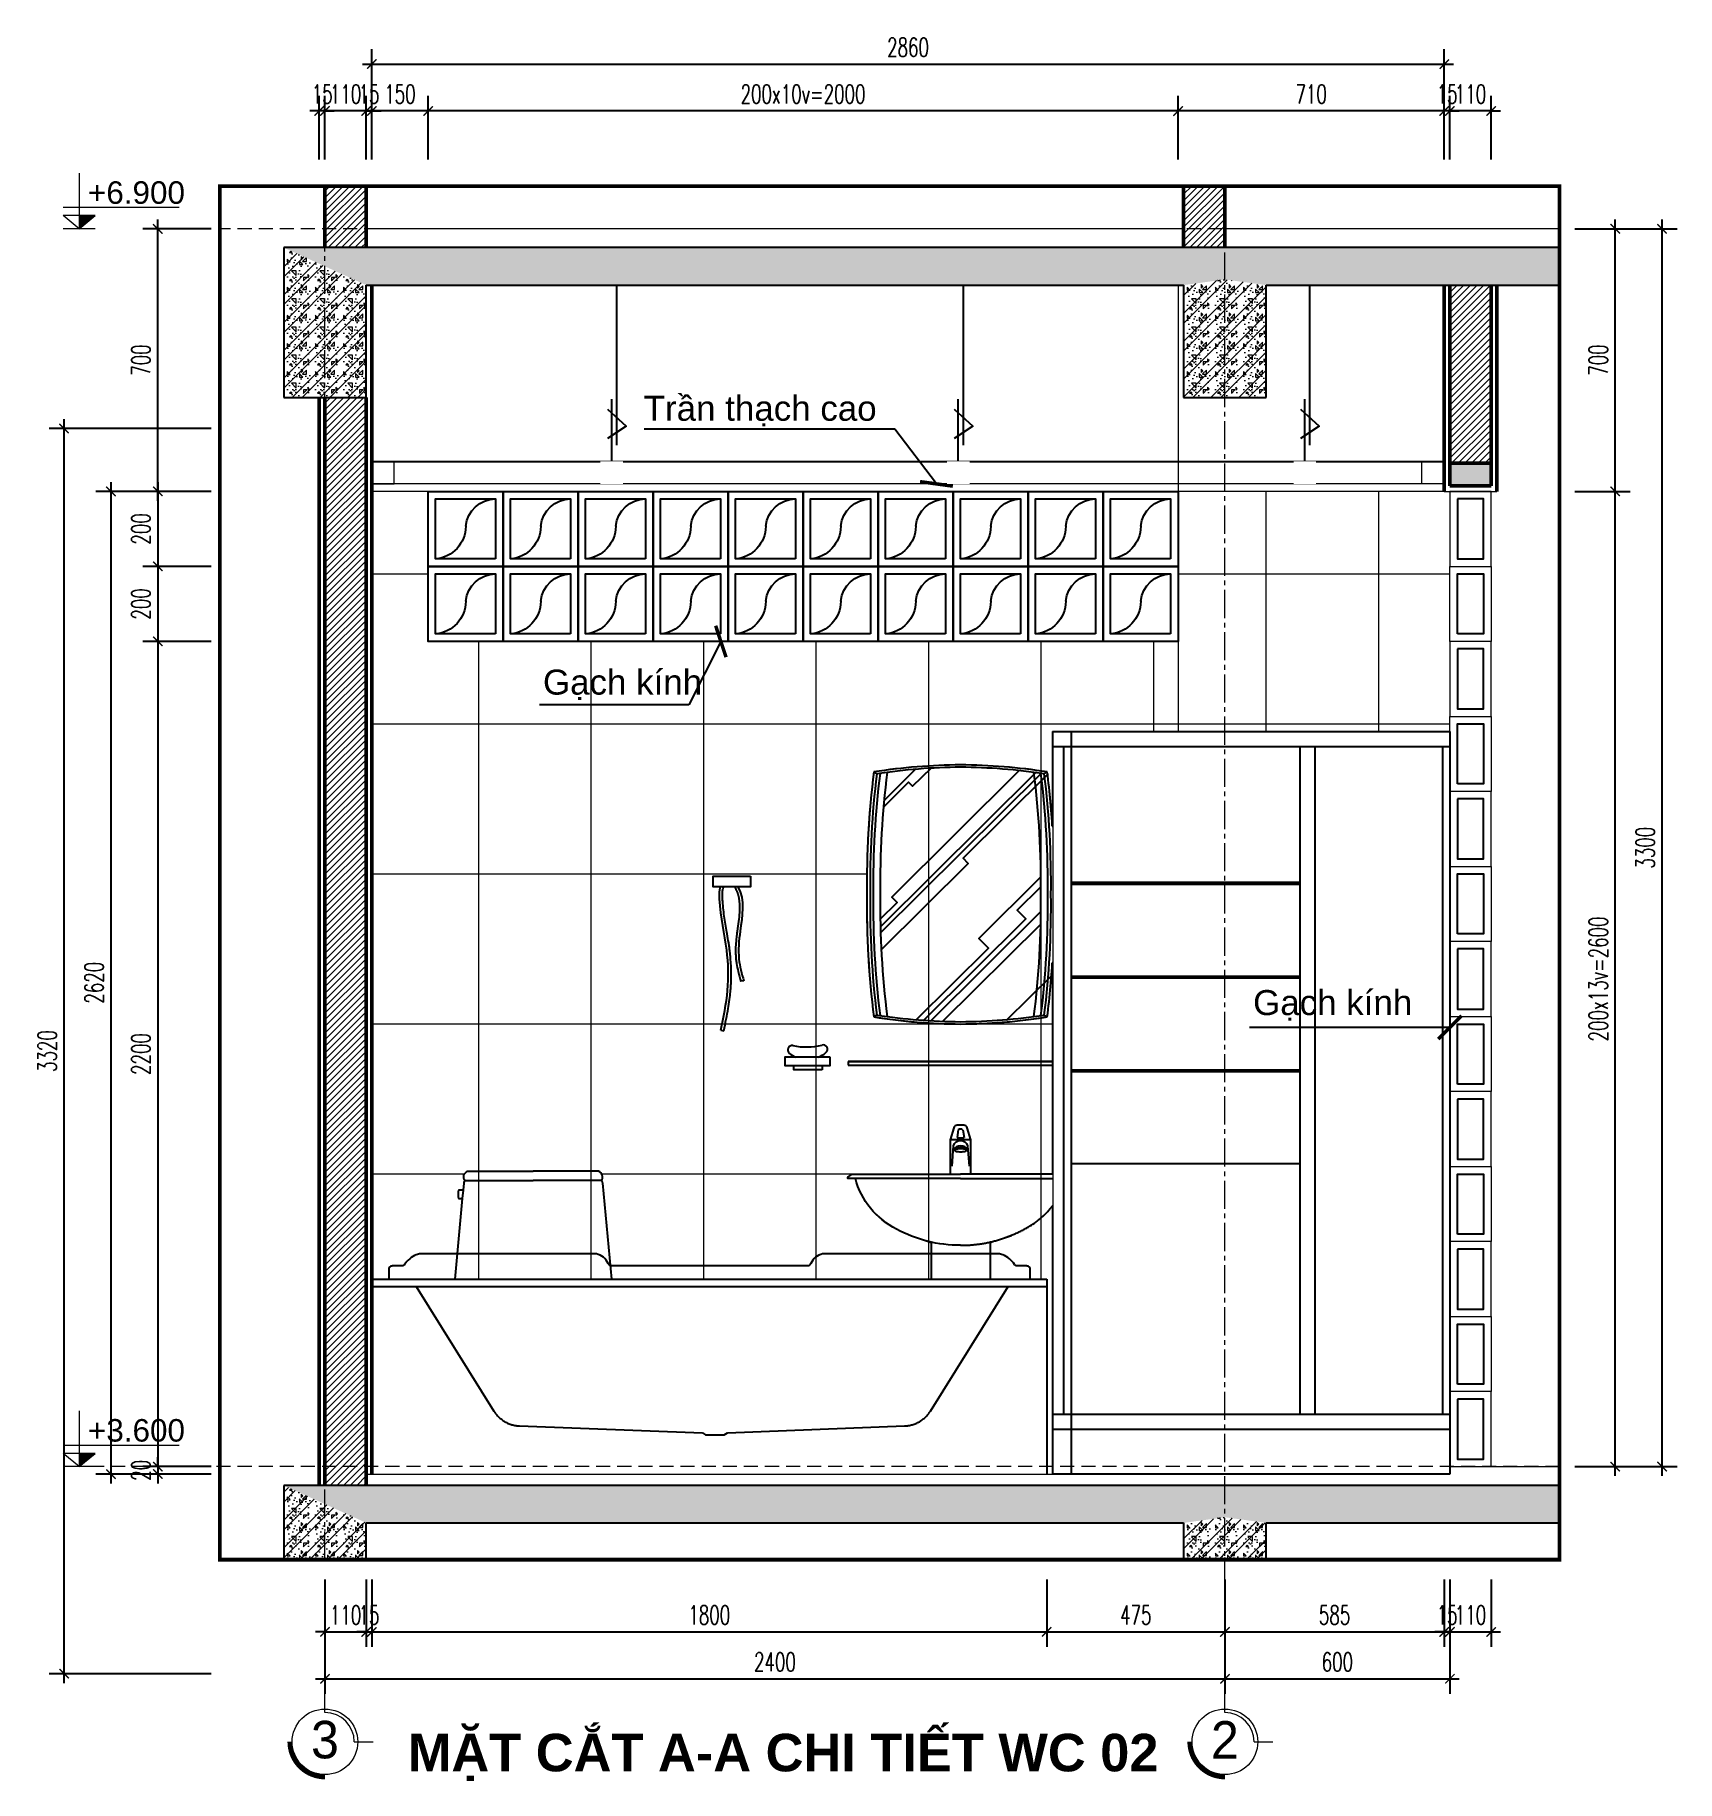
# Model space of a CAD drawing. Header units: millimetres. Extents: x -229618 to 2906, y -178063 to 96806.
# Drawn here: x -124300 to -119921, y -63331 to -58676 of the extents above; entities that cross this region are included whole.
import ezdxf
from ezdxf.enums import TextEntityAlignment as Align
from ezdxf.xclip import XClip

# ---------------------------------------------------------------- set-up
doc = ezdxf.new("R2010")
doc.units = ezdxf.units.MM
doc.header["$LTSCALE"] = 200
doc.header["$MEASUREMENT"] = 0
doc.header["$XCLIPFRAME"] = 0
doc.set_wipeout_variables(frame=1)
doc.header["$PDMODE"] = 3
doc.header["$PDSIZE"] = 50
for name, pattern in [('CENTER2', [1.125, 0.75, -0.125, 0.125, -0.125]), ('DASHED2', [0.375, 0.25, -0.125]), ('HIDDEN', [0.375, 0.25, -0.125])]:
    doc.linetypes.add(name, pattern=pattern)
doc.layers.get('0').update_dxf_attribs({"color": 95, "linetype": 'CONTINUOUS'})
doc.layers.get('DEFPOINTS').update_dxf_attribs({"linetype": 'CONTINUOUS'})
for name, color, linetype, lineweight in [('A-Wall', 1, 'CONTINUOUS', 50), ('cat', 1, 'CONTINUOUS', 40), ('hatch', 250, 'CONTINUOUS', 5), ('khuat', 8, 'DASHED2', 15), ('nho', 252, 'CONTINUOUS', 15), ('thay', 7, 'CONTINUOUS', 18), ('tim', 18, 'CENTER2', 9)]:
    doc.layers.add(name, color=color, linetype=linetype, lineweight=lineweight)
for name, color, linetype in [('CUA', 145, 'CONTINUOUS'), ('DIM', 251, 'CONTINUOUS'), ('Net manh', 251, 'CONTINUOUS'), ('NOITHAT', 99, 'CONTINUOUS'), ('TEXT', 33, 'CONTINUOUS'), ('TUONG', 30, 'CONTINUOUS'), ('VAT-LIEU', 251, 'CONTINUOUS')]:
    doc.layers.add(name, color=color, linetype=linetype)
doc.styles.add('Aria H B iso', font='Vharialb_0.ttf')
doc.styles.add('Aria H iso', font='Vharial_0.ttf')
doc.styles.add('Arial iso', font='vnarial_0.ttf')
doc.styles.add('Arial N  iso', font='vnarialn_0.ttf')
doc.styles.add('dam', font='Vhavanb_0.ttf', dxfattribs={"width": 0.9, "height": 450})
doc.styles.add('Scale', font='vnsimli.shx', dxfattribs={"width": 0.65, "bigfont": 'bigfont.shx'})
doc.dimstyles.new('Scale', dxfattribs={"dimscale": 75, "dimtxt": 2, "dimasz": 1, "dimexe": 1.6, "dimexo": 0, "dimgap": 0.8, "dimtad": 1, "dimdec": 0, "dimzin": 0, "dimdsep": 46, "dimtxsty": 'Scale', "dimblk": 'ARCHTICK', "dimcen": 0.1, "dimdle": 1, "dimclrd": 256, "dimclre": 256, "dimclrt": 3, "dimadec": 0, "dimazin": 0, "dimtfac": 1, "dimtdec": 0, "dimtix": 1, "dimtmove": 2, "dimatfit": 3, "dimldrblk": 'ARCHTICK', "dimfxl": 0, "dimtolj": 1, "dimtzin": 0, "dimarcsym": 0})
pattern_1 = [(0, (138254.54, 118720.25), (0, 75), [0, -75]), (0, (138201.56, 118752.68), (0, 75), [0, -75]), (0, (138203.91, 118739.47), (0, 75), [0, -75]), (0, (138230.33, 118745.635), (0, 75), [0, -75]), (0, (138216.09, 118767.2), (0, 75), [0, -75]), (0, (138212.274, 118757.67), (0, 75), [0, -75]), (0, (138219.026, 118773.66), (0, 75), [0, -75]), (0, (138208.605, 118779.97), (0, 75), [0, -75]), (0, (138222.99, 118763.535), (0, 75), [0, -75]), (0, (138198.92, 118763.83), (0, 75), [0, -75]), (0, (138246.91, 118764.12), (0, 75), [0, -75]), (0, (138257.77, 118766.18), (0, 75), [0, -75]), (0, (138252.195, 118758.55), (0, 75), [0, -75]), (0, (138253.81, 118748.28), (0, 75), [0, -75]), (0, (138234.29, 118757.23), (0, 75), [0, -75]), (0, (138233.7, 118736.54), (0, 75), [0, -75]), (0, (138233.7, 118730.08), (0, 75), [0, -75]), (0, (138198.185, 118728.616), (0, 75), [0, -75]), (0, (138227.83, 118737.42), (0, 75), [0, -75]), (0, (138228.125, 118712.476), (0, 75), [0, -75]), (0, (138220.05, 118728.47), (0, 75), [0, -75]), (0, (138220.64, 118721.13), (0, 75), [0, -75]), (0, (138210.95, 118715.704), (0, 75), [0, -75]), (0, (138215.94, 118725.68), (0, 75), [0, -75]), (0, (138212.42, 118728.76), (0, 75), [0, -75]), (45, (138252.067, 118726.46), (0, 75.000023), [6, -100.06605]), (135, (138256.31, 118730.7), (-75.000023, 0), [6, -100.06605]), (270, (138252.07, 118734.944), (75, -1e-14), [8.485275, -66.514725]), (180, (138249.46, 118727.41), (-9e-15, -75), [9, -66]), (270, (138240.46, 118727.41), (75, -1e-14), [9, -66]), (45, (138240.463, 118718.413), (0, 75.000023), [12.72795, -93.3381]), (90, (138221.71, 118732.6), (-75, 5e-15), [12.6, -62.4]), (180, (138221.71, 118745.2), (-9e-15, -75), [12.6, -62.4]), (315, (138209.11, 118745.2), (75.000023, -2e-14), [17.8191, -88.24695]), (135, (138211.036, 118719.115), (-75.000023, 0), [5.25, -100.81605]), (225, (138207.323, 118722.827), (-8e-15, -75.000023), [5.25, -100.81605]), (0, (138203.61, 118719.115), (0, 75), [7.424625, -67.575375]), (0, (138238.45, 118769.82), (0, 75), [10.3125, -64.6875]), (90, (138248.76, 118769.82), (-75, 5e-15), [10.3125, -64.6875]), (225, (138248.76, 118780.13), (-8e-15, -75.000023), [14.58405, -91.481925]), (270, (138229.78, 118771.31), (75, -1e-14), [9.375, -65.625]), (0, (138229.78, 118761.94), (0, 75), [9.375, -65.625]), (135, (138239.15, 118761.937), (-75.000023, 0), [13.258275, -92.807775]), (45, (138234.546, 118774.2), (0, 75.000023), [6.375, -99.69105]), (135, (138239.054, 118778.71), (-75.000023, 0), [6.375, -99.69105]), (270, (138234.55, 118783.216), (75, -1e-14), [9.0156, -65.9844]), (135, (138205.1, 118768.8), (-75.000023, 0), [10.606575, -95.4594]), (0, (138197.6, 118768.8), (0, 75), [7.5, -67.5]), (270, (138197.6, 118776.3), (75, -1e-14), [7.5, -67.5]), (45, (138192.073, 118710.63), (-37.123106, 37.123106), []), (45, (138218.323, 118710.63), (-37.123106, 37.123106), [])]
pattern_2 = [(45, (138192.073, 118710.63), (-8.83883476, 8.83883476), [])]

msp = doc.modelspace()

# ---------------------------------------------------------------- texts
at = {"layer": 'TEXT', "style": 'Arial iso'}
for s, height, p in [('TrÇn th¹ch cao', 66.667, (-122676.8, -59704.7)), ('G¹ch kÝnh', 66.67, (-122945.5, -60434.8)), ('G¹ch kÝnh', 66.67, (-121051.7, -61289.2))]:
    msp.add_text(s, height=height, dxfattribs=at).set_placement(p)
at = {"layer": 'TEXT', "linetype": 'Continuous', "style": 'dam'}
for s, p in [('3', (-123526.9, -63220.8)), ('2', (-121126.9, -63220.8))]:
    msp.add_text(s, height=100, dxfattribs=at).set_placement(p, align=Align.MIDDLE)
at = {"layer": 'TEXT', "style": 'Aria H B iso'}
msp.add_text('mÆt c¾t a-a chi tiÕt wc 02', height=100, dxfattribs=at).set_placement((-122305, -63305.4), align=Align.CENTER)

# ---------------------------------------------------------------- blocks, each defined once
blk = doc.blocks.new('td')
for p, q in [((-1060.1, 1980), (0, 1980)), ((-1060.1, 1980), (-1060.1, 0)), ((0, 1980), (0, 0)), ((-1060.1, 1940), (0, 1940)), ((-1030.1, 1940), (-1030.1, 160)), ((-400.1, 1940), (-400.1, 160)), ((-360.1, 1940), (-360.1, 160)), ((-20, 1940), (-20, 160)), ((-1060.1, 160), (0, 160)), ((-1060.1, 120), (0, 120))]:
    blk.add_line(p, q)
at = {"color": 250, "ltscale": 3}
for p, q in [((-1010.1, 1980), (-1010.1, 0)), ((-1010.1, 1578), (-400.1, 1578)), ((-1010.1, 1573), (-400.1, 1573)), ((-1010.1, 1328), (-400.1, 1328)), ((-1010.1, 1323), (-400.1, 1323)), ((-1010.1, 1078), (-400.1, 1078)), ((-1010.1, 1073), (-400.1, 1073)), ((-1010.1, 828), (-400.1, 828))]:
    blk.add_line(p, q, dxfattribs=at)
at = {"color": 5}
blk.add_line((0, 0), (-1060.1, 0), dxfattribs=at)
blk = doc.blocks.new('A$C0DF06DEF')
blk.add_line((25.7, 40), (25.7, 150.8))
blk.add_lwpolyline([(33.2, 133), (0, 102.8), (33.2, 80.4)])
blk.add_wipeout([(45.7, 0), (5.7, 0), (5.7, 40), (45.7, 40)]).dxf.layer = 'cat'
blk = doc.blocks.new('KE - GUONG')
at = {"color": 250}
for p, q in [((-578, 225.1), (-585.9, 224.1)), ((-639.1, 93.5), (-631.4, 91.9)), ((-15, -224.2), (-15, -226.7)), ((15.3, -224.2), (15.3, -226.7))]:
    blk.add_line(p, q, dxfattribs=at)
for p, q in [((378, 24.7), (356.5, 123.3)), ((460, 123.3), (356.5, 123.3)), ((438.5, 24.7), (460, 123.3)), ((-300, 10), (300, 10)), ((-300, 10), (-300, 0)), ((300, 10), (300, 0)), ((378, 24.7), (438.5, 24.7)), ((27.5, -198.9), (-27.5, -198.9))]:
    blk.add_line(p, q)
for points in [[(-560, 504.1), (-560, 475.9), (-660, 475.9), (-660, 504.1)], [(-347.7, 21.4), (-468.7, 21.4), (-468.7, -0.7), (-347.7, -0.7)], [(347.7, 21.4), (468.7, 21.4), (468.7, -0.7), (347.7, -0.7)], [(-369.3, -12.2), (-444.8, -12.2), (-444.8, -1), (-369.3, -1)], [(369.3, -12.2), (444.8, -12.2), (444.8, -1), (369.3, -1)]]:
    blk.add_lwpolyline(points, close=True)
for points in [[(300, 10), (-300, 10)], [(-300, 0), (300, 0)]]:
    blk.add_lwpolyline(points)
for points in [[(-5.9, -172), (-9.3, -192.4, 0.169183)], [(5.9, -172), (9.3, -192.4, -0.169183)]]:
    blk.add_lwpolyline(points, format="xyb")
blk.add_lwpolyline([(15.3, -224.2, 0.259522), (14.7, -223.1, 0.076064), (10.9, -221.5, 0.036376), (6.4, -220.7, 0.026507), (0.1, -220.3, 0.026507), (-6.1, -220.7, 0.036376), (-10.6, -221.5, 0.076064), (-14.4, -223.1, 0.259522), (-15, -224.2, 0.259522)], format="xyb", dxfattribs=at)
blk.add_lwpolyline([(-15, -226.7, 0.259522), (-14.4, -227.9, 0.076064), (-10.6, -229.5, 0.036376), (-6.1, -230.3, 0.026507), (0.1, -230.6, 0.026507), (6.4, -230.3, 0.036376), (10.9, -229.5, 0.076064), (14.7, -227.9, 0.259522), (15.3, -226.7, 0.259522), (14.7, -225.6, 0.076064), (10.9, -224, 0.036376), (6.4, -223.2, 0.026507), (0.1, -222.9, 0.026507), (-6.1, -223.2, 0.036376), (-10.6, -224, 0.076064), (-14.4, -225.6, 0.259522)], format="xyb", close=True, dxfattribs=at)
for centre, radius, start, end in [((-449.1, 40.9), 11.7, 78.5271, 232.5106), ((-411.6, 225.7), 176.9, 258.5271, 283.863), ((-366.4, 42.6), 11.7, 309.8795, 103.863), ((-408.9, 93.4), 77.9, 232.5106, 247.6157), ((-408.9, 93.4), 77.9, 292.3843, 309.8795), ((0, -180.7), 10.5, 56.062, 123.938), ((0.1, -237.9), 23, 31.6515, 148.3091), ((0, -162.2), 31.6, 252.9385, 287.0615)]:
    blk.add_arc(centre, radius, start, end)
for points, knots in [([(-639.1, 93.5), (-631.8, 128.5), (-617.1, 198.4), (-620.6, 319.7), (-642.5, 400.5), (-643.2, 466.6), (-640.1, 475.9)], [0, 0, 0, 0, 107.44912, 214.543406, 353.19918, 382.692717, 382.692717, 382.692717, 382.692717]), ([(-631.4, 91.9), (-629.2, 102.3), (-627, 112.8), (-623.1, 132.5), (-621.3, 141.7), (-618.4, 159.1), (-617.1, 167.3), (-615.1, 182.3), (-614.3, 189), (-613.1, 201.5), (-612.7, 207.4), (-612, 219.2), (-611.8, 225.1), (-611.4, 242.7), (-611.6, 254.5), (-612.4, 272.8), (-612.9, 279.4), (-613.9, 291.6), (-614.4, 297.1), (-615.5, 306.7), (-616, 310.7), (-617.1, 318.7), (-617.7, 322.6), (-619.6, 334.5), (-620.9, 342.2), (-624.7, 364), (-627.2, 377.9), (-631.5, 406.7), (-633.3, 421.7), (-634.4, 439.4), (-634.5, 441.1), (-634.7, 444.4), (-634.7, 445.9), (-634.8, 448.9), (-634.9, 450.4), (-635, 454.9), (-634.9, 457.8), (-634.6, 463.3), (-634.3, 466), (-633.4, 470.8), (-632.8, 473), (-631.9, 475.2), (-631.7, 475.6), (-631.6, 475.9)], [0, 0, 0, 0, 32.051414, 32.051414, 59.922573, 59.922573, 84.595144, 84.595144, 104.421072, 104.421072, 121.6174, 121.6174, 138.813729, 138.813729, 173.206386, 173.206386, 192.834642, 192.834642, 209.538266, 209.538266, 221.881405, 221.881405, 234.224545, 234.224545, 258.910823, 258.910823, 303.026018, 303.026018, 347.141213, 347.141213, 351.905454, 351.905454, 356.023752, 356.023752, 360.142051, 360.142051, 368.378648, 368.378648, 376.615245, 376.615245, 384.851843, 384.851843, 386.272842, 386.272842, 386.272842, 386.272842]), ([(-602.6, 475.9), (-602.3, 475.4), (-602, 475), (-601.5, 474), (-601.2, 473.5), (-600.3, 471.9), (-599.8, 470.9), (-598.2, 467.7), (-597.2, 465.6), (-594.6, 459.1), (-593.3, 454.7), (-591.1, 445.7), (-590.4, 441.2), (-589.1, 429), (-588.9, 421.2), (-589.5, 405.3), (-590.3, 397.3), (-592.3, 380.9), (-593.5, 372.7), (-595.2, 360.6), (-595.7, 356.8), (-596.7, 349.3), (-597.2, 345.5), (-598.4, 334.2), (-599.1, 326.7), (-599.8, 314.5), (-599.9, 309.7), (-599.9, 301.1), (-599.8, 297.1), (-599.4, 289.5), (-599.2, 285.8), (-598.4, 278.5), (-597.9, 274.9), (-596.1, 264.1), (-594.5, 256.9), (-590.6, 240.8), (-588.1, 231.8), (-585.7, 223)], [440.706579, 440.706579, 440.706579, 440.706579, 442.338268, 442.338268, 444.206247, 444.206247, 447.942204, 447.942204, 455.414119, 455.414119, 470.35795, 470.35795, 485.30178, 485.30178, 509.480623, 509.480623, 533.659466, 533.659466, 557.838309, 557.838309, 568.852156, 568.852156, 579.866002, 579.866002, 601.893696, 601.893696, 615.739718, 615.739718, 627.322298, 627.322298, 637.99877, 637.99877, 648.675243, 648.675243, 670.028189, 670.028189, 697.35351, 697.35351, 697.35351, 697.35351]), ([(-593.5, 475.9), (-574, 439.7), (-587.2, 371.4), (-595.5, 287.9), (-583.4, 244.4), (-578, 225.1)], [445.196862, 445.196862, 445.196862, 445.196862, 563.3962, 637.834002, 697.35351, 697.35351, 697.35351, 697.35351])]:
    blk.add_open_spline(points, degree=3, knots=knots, dxfattribs=at)
for points in [[(-231.3, 782), (-178.9, 789.3), (-130.4, 794.5), (-68.5, 798.9), (-18.8, 800.6), (38.5, 800.1), (94.1, 797.3), (140.7, 793.5), (186.9, 788.3), (231.3, 782), (237.9, 722.9), (242.2, 675), (246.7, 606.9), (249.1, 543.3), (249.8, 494.7), (249.8, 422.3), (248, 331.7), (243.8, 255.9), (239.4, 203.2), (231.3, 128.8), (194.5, 123.5), (137.9, 117), (70.9, 112.1), (5.8, 110), (-59.8, 111.5), (-116, 115.1), (-182.2, 121.9), (-231.3, 128.8), (-238.5, 193.8), (-244.2, 262.8), (-248, 332.9), (-249.6, 393.5), (-249.7, 455.4), (-249.4, 531.7), (-246.9, 603), (-242.4, 672.4), (-237.6, 726.1)], [(-300.6, -301.5), (-300.6, -298), (-289.2, -290), (289.2, -290), (300.6, -298), (300.6, -301.5), (280.3, -301.5), (270.5, -330.5), (257.7, -355.8), (240.1, -381), (225.2, -397.5), (200.4, -418.6), (170.7, -436.7), (144.8, -449.5), (104.3, -464.6), (78.7, -474.6), (78.7, -641.9), (67.3, -660.2), (48.7, -677.3), (28.3, -687.6), (0, -692.3), (-28.9, -687.4), (-50.8, -675.9), (-68.2, -659.1), (-78.7, -641.9), (-78.7, -474.6), (-105.9, -464.1), (-139.7, -451.7), (-170.7, -436.7), (-198.4, -420.1), (-227.8, -394.9), (-251.5, -365.6), (-263.3, -345.6), (-274.1, -321.2), (-280.3, -301.5)]]:
    blk.add_wipeout(points).dxf.layer = 'hatch'
for p, q in [((-223.4, 777), (-231.3, 782)), ((223.4, 777), (231.3, 782)), ((-223.4, 133.8), (-231.3, 128.8)), ((223.4, 133.8), (231.3, 128.8)), ((-78.7, -474.6), (-78.7, -641.9)), ((78.7, -474.6), (78.7, -641.9))]:
    blk.add_line(p, q)
for points in [[(-205.6, 688.3), (-138.6, 754.8), (-127.7, 743.7), (-77.8, 793.2)], [(-214.1, 389.3), (-168.9, 434.1), (-183.3, 448.6), (158.3, 787.5)], [(-213.7, 369), (203, 782.5)], [(-213.3, 352.9), (217.7, 780.6)], [(-211.4, 307.7), (20.5, 537.9), (6.7, 551.8), (234.8, 778.1)], [(-204, 706.1), (-118.6, 790.8)], [(-119.1, 120), (74.8, 312.3), (49.1, 338.2), (214.4, 502.1)], [(-99.8, 118.8), (174.1, 390.5), (151.4, 413.5), (214.4, 476)], [(-80.1, 117.7), (214.4, 409.9)], [(-48, 116.6), (213.9, 376.4)], [(122.7, 120.3), (245.9, 242.5)]]:
    blk.add_lwpolyline(points, dxfattribs=at)
for points in [[(27.5, -280.7), (27.5, -198.9), (17.9, -166.5, 0.332909), (8.9, -159.8), (0, -159.8), (-8.9, -159.8, 0.332909), (-17.9, -166.5), (-27.5, -198.9), (-27.5, -280.7)], [(-22.7, -268.7), (-18.6, -214.6, -0.741267), (18.9, -214.6), (23, -268.7)], [(0, -480, -0.126626), (-170.7, -436.7, -0.216901), (-280.3, -301.5, -1.293166)], [(0, -480, 0.126626), (170.7, -436.7, 0.216901), (280.3, -301.5, 1.293166)]]:
    blk.add_lwpolyline(points, format="xyb")
for points in [[(-280.3, -301.5), (-300.6, -301.5), (-300.6, -298), (-289.2, -290), (-211.5, -290)], [(0, -301.5), (-280.3, -301.5)], [(-211.5, -290), (0, -290)], [(-27.5, -280.7), (-27.5, -290)], [(211.5, -290), (0, -290)], [(0, -301.5), (280.3, -301.5)], [(27.5, -290), (27.5, -280.7)], [(280.3, -301.5), (300.6, -301.5), (300.6, -298), (289.2, -290), (211.5, -290)]]:
    blk.add_lwpolyline(points)
for centre, radius, start, end in [((9.6, -747.2), 1548, 90.3542, 98.9514), ((9.6, -747.2), 1541.8, 90.3556, 98.6923), ((-9.6, -747.2), 1548, 81.0486, 89.6458), ((-9.6, -747.2), 1541.8, 81.3077, 89.6444), ((2151.8, 484.1), 2401.6, 172.8749, 180.6843), ((2151.8, 484.1), 2393.2, 172.9703, 180.6867), ((-2151.8, 484.1), 2393.2, 359.3133, 7.0297), ((-2151.8, 484.1), 2401.6, 359.3157, 7.1251), ((2151.8, 426.7), 2401.6, 179.3157, 187.1251), ((2151.8, 426.7), 2393.2, 179.3133, 187.0297), ((-2151.8, 426.7), 2393.2, 352.9703, 0.6867), ((-2151.8, 426.7), 2401.6, 352.8749, 0.6843), ((9.6, 1657.9), 1548, 261.0486, 269.6458), ((9.6, 1657.9), 1541.8, 261.3077, 269.6444), ((-9.6, 1657.9), 1541.8, 270.3556, 278.6923), ((-9.6, 1657.9), 1548, 270.3542, 278.9514), ((0, -605.8), 86.6, 204.6461, 335.3539)]:
    blk.add_arc(centre, radius, start, end)
for centre, radius, start, end in [((2151.8, 484.1), 2384.6, 172.9125, 180.6892), ((2151.8, 484.1), 2366.2, 172.7926, 180.6946), ((-2151.8, 484.1), 2366.2, 359.3054, 7.2074), ((-2151.8, 484.1), 2384.6, 359.3108, 7.0875), ((2151.8, 426.7), 2384.6, 179.3108, 187.0875), ((2151.8, 426.7), 2366.2, 179.3054, 187.2074), ((-2151.8, 426.7), 2366.2, 352.7926, 0.6946), ((-2151.8, 426.7), 2384.6, 352.9125, 0.6892)]:
    blk.add_arc(centre, radius, start, end, dxfattribs=at)
at = {"layer": 'hatch'}
for points in [[(-231.3, 782), (-178.9, 789.3), (-130.4, 794.5), (-68.5, 798.9), (-18.8, 800.6), (38.5, 800.1), (94.1, 797.3), (140.7, 793.5), (186.9, 788.3), (231.3, 782), (237.9, 722.9), (242.2, 675), (246.7, 606.9), (249.1, 543.3), (249.8, 494.7), (249.8, 422.3), (248, 331.7), (243.8, 255.9), (239.4, 203.2), (231.3, 128.8), (194.5, 123.5), (137.9, 117), (70.9, 112.1), (5.8, 110), (-59.8, 111.5), (-116, 115.1), (-182.2, 121.9), (-231.3, 128.8), (-238.5, 193.8), (-244.2, 262.8), (-248, 332.9), (-249.6, 393.5), (-249.7, 455.4), (-249.4, 531.7), (-246.9, 603), (-242.4, 672.4), (-237.6, 726.1)], [(-300.6, -301.5), (-300.6, -298), (-289.2, -290), (289.2, -290), (300.6, -298), (300.6, -301.5), (280.3, -301.5), (270.5, -330.5), (257.7, -355.8), (240.1, -381), (225.2, -397.5), (200.4, -418.6), (170.7, -436.7), (144.8, -449.5), (104.3, -464.6), (78.7, -474.6), (78.7, -641.9), (67.3, -660.2), (48.7, -677.3), (28.3, -687.6), (0, -692.3), (-28.9, -687.4), (-50.8, -675.9), (-68.2, -659.1), (-78.7, -641.9), (-78.7, -474.6), (-105.9, -464.1), (-139.7, -451.7), (-170.7, -436.7), (-198.4, -420.1), (-227.8, -394.9), (-251.5, -365.6), (-263.3, -345.6), (-274.1, -321.2), (-280.3, -301.5)]]:
    blk.add_lwpolyline(points, close=True, dxfattribs=at)
blk = doc.blocks.new('WC2-F')
blk.add_wipeout([(174.5, 787.5), (179.4, 784.3), (182.8, 780), (184.9, 773), (184.5, 767.7), (182.2, 762.4), (184, 759.1), (184.9, 755.4), (216.2, 420.8), (220.5, 418), (224.6, 413.5), (227.1, 408.4), (228.1, 403.4), (227.7, 397.2), (226.3, 392.3), (224.8, 387.7), (228.8, 381.3), (229.2, 335.4), (220.2, 320.3), (212.1, 309), (197.2, 289.1), (180.9, 268.8), (166.5, 252), (148, 231.7), (132.1, 215.3), (120.7, 204.2), (114.7, 195.9), (112.2, 186.1), (111.3, 171.8), (110.2, 149.9), (109.2, 125.8), (109.2, 94.4), (108.3, 68.5), (108.6, 38.2), (109, 22.6), (109.7, 0), (-109.7, 0), (-108.7, 34.2), (-108.4, 60.8), (-108.5, 93.1), (-109.1, 122.9), (-110.4, 154), (-111.8, 179.4), (-112.2, 186.1), (-113.3, 192.1), (-115.7, 197.7), (-120.7, 204.2), (-128.3, 211.6), (-139.3, 222.7), (-152.3, 236.3), (-163.6, 248.8), (-177, 264.1), (-189.9, 279.9), (-200.9, 293.9), (-212.7, 309.8), (-221.7, 322.6), (-224.9, 327.7), (-229.2, 335.4), (-229.1, 341.5), (-229, 353.8), (-229, 365), (-228.9, 374.5), (-228.8, 381.3), (-224.8, 387.7), (-225.4, 389.7), (-227.1, 394.9), (-228.1, 399.9), (-228, 404.6), (-226.5, 409.9), (-224.1, 414.1), (-220.1, 418.4), (-216.2, 420.8), (-184.9, 755.4), (-184.4, 758.1), (-183.1, 760.9), (-182.2, 762.4), (-183.5, 764.9), (-184.6, 768.1), (-184.9, 772.3), (-184.2, 776.7), (-182.9, 779.7), (-180.8, 782.9), (-178.4, 785.1), (-175.9, 786.8), (-174.5, 787.5)]).dxf.layer = 'hatch'
for points in [[(-182.2, 762.4, 0.135789), (-184.9, 755.4, 0), (-186.6, 737.3, 0.372877)], [(-182.2, 762.4, -0.464865), (-174.5, 787.5), (0, 787.5)], [(182.2, 762.4, 0.464865), (174.5, 787.5), (0, 787.5)], [(182.2, 762.4, -0.135789), (184.9, 755.4, 0), (216.2, 420.8, -0.372877), (227.1, 394.9), (224.8, 387.7), (228.8, 381.3), (229.2, 335.4, -0.035706), (220.2, 320.3, -0.049287), (120.7, 204.2, 0.187314), (112.2, 186.1, 0.026507), (109.7, 0), (0, 0)], [(-188.7, 714.4), (-216.2, 420.8, 0.372877), (-227.1, 394.9), (-224.8, 387.7), (-228.8, 381.3), (-229.2, 335.4, 0.035706), (-220.2, 320.3, 0.049287), (-120.7, 204.2, -0.187314), (-112.2, 186.1, -0.026507), (-109.7, 0), (0, 0)], [(-186.6, 737.3), (-196.2, 737.3, 0.414214), (-199.4, 734.1), (-199.4, 717.7, 0.414214), (-196.2, 714.4), (-188.7, 714.4)], [(-186.6, 737.3), (-188.7, 714.4, 0.372877)], [(0, 387), (-214.4, 387, -0.09755), (-225.2, 389.1, -1.071016)], [(0, 387), (214.4, 387, 0.09755), (225.2, 389.1, 1.071016)], [(0, 330.5), (-217.8, 330.5, 0.146126), (-225.3, 328.2, -4.213533)], [(0, 330.5), (217.8, 330.5, -0.146126), (225.3, 328.2, 4.213533)]]:
    blk.add_lwpolyline(points, format="xyb")
at = {"color": 250}
for points in [[(-182.2, 762.4), (0, 762.4)], [(182.2, 762.4), (0, 762.4)], [(-105.9, 390.7), (-109, 393.2), (-106.2, 407.2), (-107.6, 412.6), (-102.8, 422.8)], [(105.9, 390.7), (109, 393.2), (106.2, 407.2), (107.6, 412.6), (102.8, 422.8)], [(0, 408.7), (-185.6, 406.3)], [(-175.3, 389.5), (-153.7, 389.8)], [(-174.6, 387), (-175.3, 389.3)], [(0, 391.4), (-154, 389.8)], [(-153.4, 389.7), (-153.4, 387)], [(0, 408.7), (185.6, 406.3)], [(0, 391.4), (154, 389.8)], [(153.4, 389.7), (153.4, 387)], [(175.3, 389.5), (153.7, 389.8)], [(174.6, 387), (175.3, 389.3)]]:
    blk.add_lwpolyline(points, dxfattribs=at)
for points in [[(-186.2, 418), (-207.1, 418, -0.133329), (-216.6, 420.6, 1.360403)], [(0, 423.1), (-180.8, 423.1, 0.34288), (-185.9, 419.1, -0.0145), (-188.2, 411.2, 0.376538), (-186.2, 406.6, 0.162235), (-191.3, 402.9, 0.147806), (-194.7, 393, 0.412755), (-191.3, 389.3), (-175.3, 389.5)], [(0, 423.1), (180.8, 423.1, -0.34288), (185.9, 419.1, 0.0145), (188.2, 411.2, -0.376538), (186.2, 406.6, -0.162235), (191.3, 402.9, -0.147806), (194.7, 393, -0.412755), (191.3, 389.3), (175.3, 389.5)], [(186.2, 418), (207.1, 418, 0.133329), (216.6, 420.6, -1.360403)]]:
    blk.add_lwpolyline(points, format="xyb", dxfattribs=at)
at = {"layer": 'hatch'}
blk.add_lwpolyline([(174.5, 787.5), (179.4, 784.3), (182.8, 780), (184.9, 773), (184.5, 767.7), (182.2, 762.4), (184, 759.1), (184.9, 755.4), (216.2, 420.8), (220.5, 418), (224.6, 413.5), (227.1, 408.4), (228.1, 403.4), (227.7, 397.2), (226.3, 392.3), (224.8, 387.7), (228.8, 381.3), (229.2, 335.4), (220.2, 320.3), (212.1, 309), (197.2, 289.1), (180.9, 268.8), (166.5, 252), (148, 231.7), (132.1, 215.3), (120.7, 204.2), (114.7, 195.9), (112.2, 186.1), (111.3, 171.8), (110.2, 149.9), (109.2, 125.8), (109.2, 94.4), (108.3, 68.5), (108.6, 38.2), (109, 22.6), (109.7, 0), (-109.7, 0), (-108.7, 34.2), (-108.4, 60.8), (-108.5, 93.1), (-109.1, 122.9), (-110.4, 154), (-111.8, 179.4), (-112.2, 186.1), (-113.3, 192.1), (-115.7, 197.7), (-120.7, 204.2), (-128.3, 211.6), (-139.3, 222.7), (-152.3, 236.3), (-163.6, 248.8), (-177, 264.1), (-189.9, 279.9), (-200.9, 293.9), (-212.7, 309.8), (-221.7, 322.6), (-224.9, 327.7), (-229.2, 335.4), (-229.1, 341.5), (-229, 353.8), (-229, 365), (-228.9, 374.5), (-228.8, 381.3), (-224.8, 387.7), (-225.4, 389.7), (-227.1, 394.9), (-228.1, 399.9), (-228, 404.6), (-226.5, 409.9), (-224.1, 414.1), (-220.1, 418.4), (-216.2, 420.8), (-184.9, 755.4), (-184.4, 758.1), (-183.1, 760.9), (-182.2, 762.4), (-183.5, 764.9), (-184.6, 768.1), (-184.9, 772.3), (-184.2, 776.7), (-182.9, 779.7), (-180.8, 782.9), (-178.4, 785.1), (-175.9, 786.8), (-174.5, 787.5)], close=True, dxfattribs=at)
blk = doc.blocks.new('gach kinh')
at = {"layer": 'CUA', "linetype": 'Continuous'}
blk.add_lwpolyline([(0, 0), (200, 0), (200, 200), (0, 200)], close=True, dxfattribs=at)
at = {"layer": 'VAT-LIEU', "linetype": 'Continuous'}
blk.add_lwpolyline([(20, 20), (180, 20), (180, 180), (20, 180)], close=True, dxfattribs=at)
for centre, radius, start, end in [((19.4, 99.6), 80.4, 5.4118, 89.5545), ((187.6, 107.9), 88.2, 180.434, 265.0592)]:
    blk.add_arc(centre, radius, start, end, dxfattribs=at)
blk = doc.blocks.new('MBEN BON TAM')
for p, q in [((115.8, 520), (1915.7, 520)), ((115.8, 520), (115.8, 0)), ((1915.7, 520), (1915.7, 0)), ((115.8, 500), (1915.7, 500))]:
    blk.add_line(p, q)
at = {"color": 8}
blk.add_lwpolyline([(1286.7, 561.2, -0.304632), (1277.5, 555), (755.3, 555, -0.304632), (746, 561.2, 0.252249), (714.7, 587), (245.9, 587, 0.097211), (234.5, 584.8, 0.153758), (203.1, 558.7, -0.254734), (196.4, 555), (170.8, 555, 0.414214), (160.8, 545), (160.8, 520), (1871.9, 520), (1871.9, 545, 0.414214), (1861.9, 555), (1836.4, 555, -0.254734), (1829.7, 558.7, 0.153758), (1798.2, 584.8, 0.097211), (1786.9, 587), (1318.1, 587, 0.252249)], format="xyb", close=True, dxfattribs=at)
at = {"color": 8, "linetype": 'HIDDEN', "ltscale": 10}
blk.add_lwpolyline([(233.8, 500), (441.2, 168.2, 0.248182), (510, 128.4), (997.7, 109.6), (1005.8, 105), (1055.8, 105), (1063.9, 109.6), (1536.7, 128.4, 0.248182), (1605.4, 168.2), (1812.8, 500)], format="xyb", dxfattribs=at)
blk = doc.blocks.new('_ArchTick')
at = {"color": 0, "linetype": 'ByBlock', "const_width": 0.15}
blk.add_lwpolyline([(-0.5, -0.5), (0.5, 0.5)], dxfattribs=at)
blk = doc.blocks.new('*D1008')
at = {"layer": 'DEFPOINTS', "color": 0}
for p in [(-120193.3, -59893), (-120086, -59893), (-120193.3, -62493)]:
    blk.add_point(p, dxfattribs=at)
at = {"layer": 'DIM', "lineweight": -2}
for p, q in [((-120086, -62518), (-120086, -59868)), ((-120193.3, -59893), (-120046, -59893)), ((-120193.3, -62493), (-120046, -62493))]:
    blk.add_line(p, q, dxfattribs=at)
at = {"layer": 'DIM', "lineweight": -2, "xscale": 25, "yscale": 25, "zscale": 25}
for p, rotation in [((-120086, -59893), 90), ((-120086, -62493), 270)]:
    blk.add_blockref('_ArchTick', p, dxfattribs=dict(at, rotation=rotation))
at = {"layer": 'DIM', "color": 3, "insert": (-120131, -61193), "char_height": 50, "attachment_point": 5, "rotation": 90, "style": 'Scale'}
blk.add_mtext('\\A1;200x13v=2600', dxfattribs=at)
blk = doc.blocks.new('*D1009')
at = {"layer": 'DEFPOINTS', "color": 0}
for p in [(-120193.3, -59193), (-120086, -59193), (-120193.3, -59893)]:
    blk.add_point(p, dxfattribs=at)
at = {"layer": 'DIM', "lineweight": -2}
for p, q in [((-120086, -59918), (-120086, -59168)), ((-120193.3, -59193), (-120046, -59193)), ((-120193.3, -59893), (-120046, -59893))]:
    blk.add_line(p, q, dxfattribs=at)
at = {"layer": 'DIM', "lineweight": -2, "xscale": 25, "yscale": 25, "zscale": 25}
for p, rotation in [((-120086, -59193), 90), ((-120086, -59893), 270)]:
    blk.add_blockref('_ArchTick', p, dxfattribs=dict(at, rotation=rotation))
at = {"layer": 'DIM', "color": 3, "insert": (-120131, -59543), "char_height": 50, "attachment_point": 5, "rotation": 90, "style": 'Scale'}
blk.add_mtext('\\A1;700', dxfattribs=at)
blk = doc.blocks.new('*D1010')
at = {"layer": 'DEFPOINTS', "color": 0}
for p in [(-120193.3, -59193), (-119961, -59193), (-120193.3, -62493)]:
    blk.add_point(p, dxfattribs=at)
at = {"layer": 'DIM', "lineweight": -2}
for p, q in [((-119961, -62518), (-119961, -59168)), ((-120193.3, -59193), (-119921, -59193)), ((-120193.3, -62493), (-119921, -62493))]:
    blk.add_line(p, q, dxfattribs=at)
at = {"layer": 'DIM', "lineweight": -2, "xscale": 25, "yscale": 25, "zscale": 25}
for p, rotation in [((-119961, -59193), 90), ((-119961, -62493), 270)]:
    blk.add_blockref('_ArchTick', p, dxfattribs=dict(at, rotation=rotation))
at = {"layer": 'DIM', "color": 3, "insert": (-120006, -60843), "char_height": 50, "attachment_point": 5, "rotation": 90, "style": 'Scale'}
blk.add_mtext('\\A1;3300', dxfattribs=at)
blk = doc.blocks.new('*D1011')
at = {"layer": 'DEFPOINTS', "color": 0}
for p in [(-123972.6, -59193), (-123830, -59193), (-123830, -59893)]:
    blk.add_point(p, dxfattribs=at)
at = {"layer": 'DIM', "lineweight": -2}
for p, q in [((-123972.6, -59918), (-123972.6, -59168)), ((-123830, -59193), (-124012.6, -59193)), ((-123830, -59893), (-124012.6, -59893))]:
    blk.add_line(p, q, dxfattribs=at)
at = {"layer": 'DIM', "lineweight": -2, "xscale": 25, "yscale": 25, "zscale": 25}
for p, rotation in [((-123972.6, -59193), 90), ((-123972.6, -59893), 270)]:
    blk.add_blockref('_ArchTick', p, dxfattribs=dict(at, rotation=rotation))
at = {"layer": 'DIM', "color": 3, "insert": (-124017.6, -59543), "char_height": 50, "attachment_point": 5, "rotation": 90, "style": 'Scale'}
blk.add_mtext('\\A1;700', dxfattribs=at)
blk = doc.blocks.new('*D1012')
at = {"layer": 'DEFPOINTS', "color": 0}
for p in [(-123830, -59893), (-123972.6, -60093), (-123830, -60093)]:
    blk.add_point(p, dxfattribs=at)
at = {"layer": 'DIM', "lineweight": -2}
for p, q in [((-123972.6, -59868), (-123972.6, -60118)), ((-123830, -59893), (-124012.6, -59893)), ((-123830, -60093), (-124012.6, -60093))]:
    blk.add_line(p, q, dxfattribs=at)
at = {"layer": 'DIM', "lineweight": -2, "xscale": 25, "yscale": 25, "zscale": 25}
for p, rotation in [((-123972.6, -59893), 90), ((-123972.6, -60093), 270)]:
    blk.add_blockref('_ArchTick', p, dxfattribs=dict(at, rotation=rotation))
at = {"layer": 'DIM', "color": 3, "insert": (-124017.6, -59993), "char_height": 50, "attachment_point": 5, "rotation": 90, "style": 'Scale'}
blk.add_mtext('\\A1;200', dxfattribs=at)
blk = doc.blocks.new('*D1013')
at = {"layer": 'DEFPOINTS', "color": 0}
for p in [(-123830, -60093), (-123972.6, -60293), (-123830, -60293)]:
    blk.add_point(p, dxfattribs=at)
at = {"layer": 'DIM', "lineweight": -2}
for p, q in [((-123830, -60093), (-124012.6, -60093)), ((-123972.6, -60068), (-123972.6, -60318)), ((-123830, -60293), (-124012.6, -60293))]:
    blk.add_line(p, q, dxfattribs=at)
at = {"layer": 'DIM', "lineweight": -2, "xscale": 25, "yscale": 25, "zscale": 25}
for p, rotation in [((-123972.6, -60093), 90), ((-123972.6, -60293), 270)]:
    blk.add_blockref('_ArchTick', p, dxfattribs=dict(at, rotation=rotation))
at = {"layer": 'DIM', "color": 3, "insert": (-124017.6, -60193), "char_height": 50, "attachment_point": 5, "rotation": 90, "style": 'Scale'}
blk.add_mtext('\\A1;200', dxfattribs=at)
blk = doc.blocks.new('*D1014')
at = {"layer": 'DEFPOINTS', "color": 0}
for p in [(-123830, -60293), (-123972.6, -62493), (-123830, -62493)]:
    blk.add_point(p, dxfattribs=at)
at = {"layer": 'DIM', "lineweight": -2}
for p, q in [((-123972.6, -60268), (-123972.6, -62518)), ((-123830, -60293), (-124012.6, -60293)), ((-123830, -62493), (-124012.6, -62493))]:
    blk.add_line(p, q, dxfattribs=at)
at = {"layer": 'DIM', "lineweight": -2, "xscale": 25, "yscale": 25, "zscale": 25}
for p, rotation in [((-123972.6, -60293), 90), ((-123972.6, -62493), 270)]:
    blk.add_blockref('_ArchTick', p, dxfattribs=dict(at, rotation=rotation))
at = {"layer": 'DIM', "color": 3, "insert": (-124017.6, -61393), "char_height": 50, "attachment_point": 5, "rotation": 90, "style": 'Scale'}
blk.add_mtext('\\A1;2200', dxfattribs=at)
blk = doc.blocks.new('*D1015')
at = {"layer": 'DEFPOINTS', "color": 0}
for p in [(-123972.6, -62513), (-123830, -62493), (-123830, -62513)]:
    blk.add_point(p, dxfattribs=at)
at = {"layer": 'DIM', "lineweight": -2}
for p, q in [((-123972.6, -62493), (-123972.6, -62468)), ((-123830, -62493), (-124012.6, -62493)), ((-123830, -62513), (-124012.6, -62513)), ((-123972.6, -62493), (-123972.6, -62513)), ((-123972.6, -62513), (-123972.6, -62538))]:
    blk.add_line(p, q, dxfattribs=at)
at = {"layer": 'DIM', "lineweight": -2, "xscale": 25, "yscale": 25, "zscale": 25}
for p, rotation in [((-123972.6, -62493), 270), ((-123972.6, -62513), 90)]:
    blk.add_blockref('_ArchTick', p, dxfattribs=dict(at, rotation=rotation))
at = {"layer": 'DIM', "color": 3, "insert": (-124017.6, -62503), "char_height": 50, "attachment_point": 5, "rotation": 90, "style": 'Scale'}
blk.add_mtext('\\A1;20', dxfattribs=at)
blk = doc.blocks.new('*D1016')
at = {"layer": 'DEFPOINTS', "color": 0}
for p in [(-123830, -59893), (-124097.6, -62513), (-123830, -62513)]:
    blk.add_point(p, dxfattribs=at)
at = {"layer": 'DIM', "lineweight": -2}
for p, q in [((-124097.6, -59868), (-124097.6, -62538)), ((-123830, -59893), (-124137.6, -59893)), ((-123830, -62513), (-124137.6, -62513))]:
    blk.add_line(p, q, dxfattribs=at)
at = {"layer": 'DIM', "lineweight": -2, "xscale": 25, "yscale": 25, "zscale": 25}
for p, rotation in [((-124097.6, -59893), 90), ((-124097.6, -62513), 270)]:
    blk.add_blockref('_ArchTick', p, dxfattribs=dict(at, rotation=rotation))
at = {"layer": 'DIM', "color": 3, "insert": (-124142.6, -61203), "char_height": 50, "attachment_point": 5, "rotation": 90, "style": 'Scale'}
blk.add_mtext('\\A1;2620', dxfattribs=at)
blk = doc.blocks.new('*D1017')
at = {"layer": 'DEFPOINTS', "color": 0}
for p in [(-124222.6, -59725.2), (-123830, -59725.2), (-123830, -63045.2)]:
    blk.add_point(p, dxfattribs=at)
at = {"layer": 'DIM', "lineweight": -2}
for p, q in [((-123830, -59725.2), (-124262.6, -59725.2)), ((-124222.6, -63070.2), (-124222.6, -59700.2)), ((-123830, -63045.2), (-124262.6, -63045.2))]:
    blk.add_line(p, q, dxfattribs=at)
at = {"layer": 'DIM', "lineweight": -2, "xscale": 25, "yscale": 25, "zscale": 25}
for p, rotation in [((-124222.6, -59725.2), 90), ((-124222.6, -63045.2), 270)]:
    blk.add_blockref('_ArchTick', p, dxfattribs=dict(at, rotation=rotation))
at = {"layer": 'DIM', "color": 3, "insert": (-124267.6, -61385.2), "char_height": 50, "attachment_point": 5, "rotation": 90, "style": 'Scale'}
blk.add_mtext('\\A1;3320', dxfattribs=at)
blk = doc.blocks.new('*D1018')
at = {"layer": 'DEFPOINTS', "color": 0}
for p in [(-120526.9, -58878.8), (-120526.9, -59008.4), (-120416.9, -59008.4)]:
    blk.add_point(p, dxfattribs=at)
at = {"layer": 'DIM', "lineweight": -2}
for p, q in [((-120526.9, -59008.4), (-120526.9, -58838.8)), ((-120416.9, -59008.4), (-120416.9, -58838.8)), ((-120526.9, -58878.8), (-120551.9, -58878.8)), ((-120416.9, -58878.8), (-120526.9, -58878.8)), ((-120416.9, -58878.8), (-120391.9, -58878.8))]:
    blk.add_line(p, q, dxfattribs=at)
at = {"layer": 'DIM', "lineweight": -2, "xscale": 25, "yscale": 25, "zscale": 25}
blk.add_blockref('_ArchTick', (-120526.9, -58878.8), dxfattribs=at)
at = {"layer": 'DIM', "lineweight": -2, "xscale": 25, "yscale": 25, "zscale": 25, "rotation": 180}
blk.add_blockref('_ArchTick', (-120416.9, -58878.8), dxfattribs=at)
at = {"layer": 'DIM', "color": 3, "insert": (-120471.9, -58833.8), "char_height": 50, "attachment_point": 5, "style": 'Scale'}
blk.add_mtext('\\A1;110', dxfattribs=at)
blk = doc.blocks.new('*D1019')
at = {"layer": 'DEFPOINTS', "color": 0}
for p in [(-120541.9, -58878.8), (-120541.9, -59008.4), (-120526.9, -59008.4)]:
    blk.add_point(p, dxfattribs=at)
at = {"layer": 'DIM', "lineweight": -2}
for p, q in [((-120541.9, -59008.4), (-120541.9, -58838.8)), ((-120526.9, -59008.4), (-120526.9, -58838.8)), ((-120541.9, -58878.8), (-120566.9, -58878.8)), ((-120526.9, -58878.8), (-120541.9, -58878.8)), ((-120526.9, -58878.8), (-120501.9, -58878.8))]:
    blk.add_line(p, q, dxfattribs=at)
at = {"layer": 'DIM', "lineweight": -2, "xscale": 25, "yscale": 25, "zscale": 25}
blk.add_blockref('_ArchTick', (-120541.9, -58878.8), dxfattribs=at)
at = {"layer": 'DIM', "lineweight": -2, "xscale": 25, "yscale": 25, "zscale": 25, "rotation": 180}
blk.add_blockref('_ArchTick', (-120526.9, -58878.8), dxfattribs=at)
at = {"layer": 'DIM', "color": 3, "insert": (-120534.4, -58833.8), "char_height": 50, "attachment_point": 5, "style": 'Scale'}
blk.add_mtext('\\A1;15', dxfattribs=at)
blk = doc.blocks.new('*D1020')
at = {"layer": 'DEFPOINTS', "color": 0}
for p in [(-121251.9, -58878.8), (-121251.9, -59008.4), (-120541.9, -59008.4)]:
    blk.add_point(p, dxfattribs=at)
at = {"layer": 'DIM', "lineweight": -2}
for p, q in [((-121251.9, -59008.4), (-121251.9, -58838.8)), ((-120541.9, -59008.4), (-120541.9, -58838.8)), ((-120516.9, -58878.8), (-121276.9, -58878.8))]:
    blk.add_line(p, q, dxfattribs=at)
at = {"layer": 'DIM', "lineweight": -2, "xscale": 25, "yscale": 25, "zscale": 25, "rotation": 180}
blk.add_blockref('_ArchTick', (-121251.9, -58878.8), dxfattribs=at)
at = {"layer": 'DIM', "lineweight": -2, "xscale": 25, "yscale": 25, "zscale": 25}
blk.add_blockref('_ArchTick', (-120541.9, -58878.8), dxfattribs=at)
at = {"layer": 'DIM', "color": 3, "insert": (-120896.9, -58833.8), "char_height": 50, "attachment_point": 5, "style": 'Scale'}
blk.add_mtext('\\A1;710', dxfattribs=at)
blk = doc.blocks.new('*D1021')
at = {"layer": 'DEFPOINTS', "color": 0}
for p in [(-123251.9, -58878.8), (-123251.9, -59008.4), (-121251.9, -59008.4)]:
    blk.add_point(p, dxfattribs=at)
at = {"layer": 'DIM', "lineweight": -2}
for p, q in [((-123251.9, -59008.4), (-123251.9, -58838.8)), ((-121251.9, -59008.4), (-121251.9, -58838.8)), ((-121226.9, -58878.8), (-123276.9, -58878.8))]:
    blk.add_line(p, q, dxfattribs=at)
at = {"layer": 'DIM', "lineweight": -2, "xscale": 25, "yscale": 25, "zscale": 25, "rotation": 180}
blk.add_blockref('_ArchTick', (-123251.9, -58878.8), dxfattribs=at)
at = {"layer": 'DIM', "lineweight": -2, "xscale": 25, "yscale": 25, "zscale": 25}
blk.add_blockref('_ArchTick', (-121251.9, -58878.8), dxfattribs=at)
at = {"layer": 'DIM', "color": 3, "insert": (-122251.9, -58833.8), "char_height": 50, "attachment_point": 5, "style": 'Scale'}
blk.add_mtext('\\A1;200x10v=2000', dxfattribs=at)
blk = doc.blocks.new('*D1022')
at = {"layer": 'DEFPOINTS', "color": 0}
for p in [(-123401.9, -58878.8), (-123401.9, -59008.4), (-123251.9, -59008.4)]:
    blk.add_point(p, dxfattribs=at)
at = {"layer": 'DIM', "lineweight": -2}
for p, q in [((-123401.9, -59008.4), (-123401.9, -58838.8)), ((-123251.9, -59008.4), (-123251.9, -58838.8)), ((-123226.9, -58878.8), (-123426.9, -58878.8))]:
    blk.add_line(p, q, dxfattribs=at)
at = {"layer": 'DIM', "lineweight": -2, "xscale": 25, "yscale": 25, "zscale": 25, "rotation": 180}
blk.add_blockref('_ArchTick', (-123401.9, -58878.8), dxfattribs=at)
at = {"layer": 'DIM', "lineweight": -2, "xscale": 25, "yscale": 25, "zscale": 25}
blk.add_blockref('_ArchTick', (-123251.9, -58878.8), dxfattribs=at)
at = {"layer": 'DIM', "color": 3, "insert": (-123326.9, -58833.8), "char_height": 50, "attachment_point": 5, "style": 'Scale'}
blk.add_mtext('\\A1;150', dxfattribs=at)
blk = doc.blocks.new('*D1023')
at = {"layer": 'DEFPOINTS', "color": 0}
for p in [(-123416.9, -58878.8), (-123416.9, -59008.4), (-123401.9, -59008.4)]:
    blk.add_point(p, dxfattribs=at)
at = {"layer": 'DIM', "lineweight": -2}
for p, q in [((-123416.9, -59008.4), (-123416.9, -58838.8)), ((-123401.9, -59008.4), (-123401.9, -58838.8)), ((-123416.9, -58878.8), (-123441.9, -58878.8)), ((-123401.9, -58878.8), (-123416.9, -58878.8)), ((-123401.9, -58878.8), (-123376.9, -58878.8))]:
    blk.add_line(p, q, dxfattribs=at)
at = {"layer": 'DIM', "lineweight": -2, "xscale": 25, "yscale": 25, "zscale": 25}
blk.add_blockref('_ArchTick', (-123416.9, -58878.8), dxfattribs=at)
at = {"layer": 'DIM', "lineweight": -2, "xscale": 25, "yscale": 25, "zscale": 25, "rotation": 180}
blk.add_blockref('_ArchTick', (-123401.9, -58878.8), dxfattribs=at)
at = {"layer": 'DIM', "color": 3, "insert": (-123409.4, -58833.8), "char_height": 50, "attachment_point": 5, "style": 'Scale'}
blk.add_mtext('\\A1;15', dxfattribs=at)
blk = doc.blocks.new('*D1024')
at = {"layer": 'DEFPOINTS', "color": 0}
for p in [(-123526.9, -58878.8), (-123526.9, -59008.4), (-123416.9, -59008.4)]:
    blk.add_point(p, dxfattribs=at)
at = {"layer": 'DIM', "lineweight": -2}
for p, q in [((-123526.9, -59008.4), (-123526.9, -58838.8)), ((-123416.9, -59008.4), (-123416.9, -58838.8)), ((-123526.9, -58878.8), (-123551.9, -58878.8)), ((-123416.9, -58878.8), (-123526.9, -58878.8)), ((-123416.9, -58878.8), (-123391.9, -58878.8))]:
    blk.add_line(p, q, dxfattribs=at)
at = {"layer": 'DIM', "lineweight": -2, "xscale": 25, "yscale": 25, "zscale": 25}
blk.add_blockref('_ArchTick', (-123526.9, -58878.8), dxfattribs=at)
at = {"layer": 'DIM', "lineweight": -2, "xscale": 25, "yscale": 25, "zscale": 25, "rotation": 180}
blk.add_blockref('_ArchTick', (-123416.9, -58878.8), dxfattribs=at)
at = {"layer": 'DIM', "color": 3, "insert": (-123471.9, -58833.8), "char_height": 50, "attachment_point": 5, "style": 'Scale'}
blk.add_mtext('\\A1;110', dxfattribs=at)
blk = doc.blocks.new('*D1025')
at = {"layer": 'DEFPOINTS', "color": 0}
for p in [(-123541.9, -58878.8), (-123541.9, -59008.4), (-123526.9, -59008.4)]:
    blk.add_point(p, dxfattribs=at)
at = {"layer": 'DIM', "lineweight": -2}
for p, q in [((-123541.9, -59008.4), (-123541.9, -58838.8)), ((-123526.9, -59008.4), (-123526.9, -58838.8)), ((-123541.9, -58878.8), (-123566.9, -58878.8)), ((-123526.9, -58878.8), (-123541.9, -58878.8)), ((-123526.9, -58878.8), (-123501.9, -58878.8))]:
    blk.add_line(p, q, dxfattribs=at)
at = {"layer": 'DIM', "lineweight": -2, "xscale": 25, "yscale": 25, "zscale": 25}
blk.add_blockref('_ArchTick', (-123541.9, -58878.8), dxfattribs=at)
at = {"layer": 'DIM', "lineweight": -2, "xscale": 25, "yscale": 25, "zscale": 25, "rotation": 180}
blk.add_blockref('_ArchTick', (-123526.9, -58878.8), dxfattribs=at)
at = {"layer": 'DIM', "color": 3, "insert": (-123534.4, -58833.8), "char_height": 50, "attachment_point": 5, "style": 'Scale'}
blk.add_mtext('\\A1;15', dxfattribs=at)
blk = doc.blocks.new('*D1026')
at = {"layer": 'DEFPOINTS', "color": 0}
for p in [(-120541.9, -58753.8), (-123401.9, -59008.4), (-120541.9, -59008.4)]:
    blk.add_point(p, dxfattribs=at)
at = {"layer": 'DIM', "lineweight": -2}
for p, q in [((-123401.9, -59008.4), (-123401.9, -58713.8)), ((-120541.9, -59008.4), (-120541.9, -58713.8)), ((-123426.9, -58753.8), (-120516.9, -58753.8))]:
    blk.add_line(p, q, dxfattribs=at)
at = {"layer": 'DIM', "lineweight": -2, "xscale": 25, "yscale": 25, "zscale": 25, "rotation": 180}
blk.add_blockref('_ArchTick', (-123401.9, -58753.8), dxfattribs=at)
at = {"layer": 'DIM', "lineweight": -2, "xscale": 25, "yscale": 25, "zscale": 25}
blk.add_blockref('_ArchTick', (-120541.9, -58753.8), dxfattribs=at)
at = {"layer": 'DIM', "color": 3, "insert": (-121971.9, -58708.8), "char_height": 50, "attachment_point": 5, "style": 'Scale'}
blk.add_mtext('\\A1;2860', dxfattribs=at)
blk = doc.blocks.new('*D1027')
at = {"layer": 'DEFPOINTS', "color": 0}
for p in [(-123526.9, -62794.3), (-123416.9, -62794.3), (-123416.9, -62933.7)]:
    blk.add_point(p, dxfattribs=at)
at = {"layer": 'DIM', "lineweight": -2}
for p, q in [((-123526.9, -62794.3), (-123526.9, -62973.7)), ((-123416.9, -62794.3), (-123416.9, -62973.7)), ((-123526.9, -62933.7), (-123551.9, -62933.7)), ((-123526.9, -62933.7), (-123416.9, -62933.7)), ((-123416.9, -62933.7), (-123391.9, -62933.7))]:
    blk.add_line(p, q, dxfattribs=at)
at = {"layer": 'DIM', "lineweight": -2, "xscale": 25, "yscale": 25, "zscale": 25}
blk.add_blockref('_ArchTick', (-123526.9, -62933.7), dxfattribs=at)
at = {"layer": 'DIM', "lineweight": -2, "xscale": 25, "yscale": 25, "zscale": 25, "rotation": 180}
blk.add_blockref('_ArchTick', (-123416.9, -62933.7), dxfattribs=at)
at = {"layer": 'DIM', "color": 3, "insert": (-123471.9, -62888.7), "char_height": 50, "attachment_point": 5, "style": 'Scale'}
blk.add_mtext('\\A1;110', dxfattribs=at)
blk = doc.blocks.new('*D1028')
at = {"layer": 'DEFPOINTS', "color": 0}
for p in [(-123416.9, -62794.3), (-123401.9, -62794.3), (-123401.9, -62933.7)]:
    blk.add_point(p, dxfattribs=at)
at = {"layer": 'DIM', "lineweight": -2}
for p, q in [((-123416.9, -62794.3), (-123416.9, -62973.7)), ((-123401.9, -62794.3), (-123401.9, -62973.7)), ((-123416.9, -62933.7), (-123441.9, -62933.7)), ((-123416.9, -62933.7), (-123401.9, -62933.7)), ((-123401.9, -62933.7), (-123376.9, -62933.7))]:
    blk.add_line(p, q, dxfattribs=at)
at = {"layer": 'DIM', "lineweight": -2, "xscale": 25, "yscale": 25, "zscale": 25}
blk.add_blockref('_ArchTick', (-123416.9, -62933.7), dxfattribs=at)
at = {"layer": 'DIM', "lineweight": -2, "xscale": 25, "yscale": 25, "zscale": 25, "rotation": 180}
blk.add_blockref('_ArchTick', (-123401.9, -62933.7), dxfattribs=at)
at = {"layer": 'DIM', "color": 3, "insert": (-123409.4, -62888.7), "char_height": 50, "attachment_point": 5, "style": 'Scale'}
blk.add_mtext('\\A1;15', dxfattribs=at)
blk = doc.blocks.new('*D1029')
at = {"layer": 'DEFPOINTS', "color": 0}
for p in [(-123401.9, -62794.3), (-121602, -62794.3), (-121602, -62933.7)]:
    blk.add_point(p, dxfattribs=at)
at = {"layer": 'DIM', "lineweight": -2}
for p, q in [((-123401.9, -62794.3), (-123401.9, -62973.7)), ((-121602, -62794.3), (-121602, -62973.7)), ((-123426.9, -62933.7), (-121577, -62933.7))]:
    blk.add_line(p, q, dxfattribs=at)
at = {"layer": 'DIM', "lineweight": -2, "xscale": 25, "yscale": 25, "zscale": 25, "rotation": 180}
blk.add_blockref('_ArchTick', (-123401.9, -62933.7), dxfattribs=at)
at = {"layer": 'DIM', "lineweight": -2, "xscale": 25, "yscale": 25, "zscale": 25}
blk.add_blockref('_ArchTick', (-121602, -62933.7), dxfattribs=at)
at = {"layer": 'DIM', "color": 3, "insert": (-122502, -62888.7), "char_height": 50, "attachment_point": 5, "style": 'Scale'}
blk.add_mtext('\\A1;1800', dxfattribs=at)
blk = doc.blocks.new('*D1030')
at = {"layer": 'DEFPOINTS', "color": 0}
for p in [(-120541.9, -62794.3), (-120526.9, -62794.3), (-120526.9, -62933.7)]:
    blk.add_point(p, dxfattribs=at)
at = {"layer": 'DIM', "lineweight": -2}
for p, q in [((-120541.9, -62794.3), (-120541.9, -62973.7)), ((-120526.9, -62794.3), (-120526.9, -62973.7)), ((-120541.9, -62933.7), (-120566.9, -62933.7)), ((-120541.9, -62933.7), (-120526.9, -62933.7)), ((-120526.9, -62933.7), (-120501.9, -62933.7))]:
    blk.add_line(p, q, dxfattribs=at)
at = {"layer": 'DIM', "lineweight": -2, "xscale": 25, "yscale": 25, "zscale": 25}
blk.add_blockref('_ArchTick', (-120541.9, -62933.7), dxfattribs=at)
at = {"layer": 'DIM', "lineweight": -2, "xscale": 25, "yscale": 25, "zscale": 25, "rotation": 180}
blk.add_blockref('_ArchTick', (-120526.9, -62933.7), dxfattribs=at)
at = {"layer": 'DIM', "color": 3, "insert": (-120534.4, -62888.7), "char_height": 50, "attachment_point": 5, "style": 'Scale'}
blk.add_mtext('\\A1;15', dxfattribs=at)
blk = doc.blocks.new('*D1031')
at = {"layer": 'DEFPOINTS', "color": 0}
for p in [(-120526.9, -62794.3), (-120416.9, -62794.3), (-120416.9, -62933.7)]:
    blk.add_point(p, dxfattribs=at)
at = {"layer": 'DIM', "lineweight": -2}
for p, q in [((-120526.9, -62794.3), (-120526.9, -62973.7)), ((-120416.9, -62794.3), (-120416.9, -62973.7)), ((-120526.9, -62933.7), (-120551.9, -62933.7)), ((-120526.9, -62933.7), (-120416.9, -62933.7)), ((-120416.9, -62933.7), (-120391.9, -62933.7))]:
    blk.add_line(p, q, dxfattribs=at)
at = {"layer": 'DIM', "lineweight": -2, "xscale": 25, "yscale": 25, "zscale": 25}
blk.add_blockref('_ArchTick', (-120526.9, -62933.7), dxfattribs=at)
at = {"layer": 'DIM', "lineweight": -2, "xscale": 25, "yscale": 25, "zscale": 25, "rotation": 180}
blk.add_blockref('_ArchTick', (-120416.9, -62933.7), dxfattribs=at)
at = {"layer": 'DIM', "color": 3, "insert": (-120471.9, -62888.7), "char_height": 50, "attachment_point": 5, "style": 'Scale'}
blk.add_mtext('\\A1;110', dxfattribs=at)
blk = doc.blocks.new('*D1032')
at = {"layer": 'DEFPOINTS', "color": 0}
for p in [(-121602, -62794.3), (-121126.9, -62794.3), (-121126.9, -62933.7)]:
    blk.add_point(p, dxfattribs=at)
at = {"layer": 'DIM', "lineweight": -2}
for p, q in [((-121602, -62794.3), (-121602, -62973.7)), ((-121126.9, -62794.3), (-121126.9, -62973.7)), ((-121627, -62933.7), (-121101.9, -62933.7))]:
    blk.add_line(p, q, dxfattribs=at)
at = {"layer": 'DIM', "lineweight": -2, "xscale": 25, "yscale": 25, "zscale": 25, "rotation": 180}
blk.add_blockref('_ArchTick', (-121602, -62933.7), dxfattribs=at)
at = {"layer": 'DIM', "lineweight": -2, "xscale": 25, "yscale": 25, "zscale": 25}
blk.add_blockref('_ArchTick', (-121126.9, -62933.7), dxfattribs=at)
at = {"layer": 'DIM', "color": 3, "insert": (-121364.5, -62888.7), "char_height": 50, "attachment_point": 5, "style": 'Scale'}
blk.add_mtext('\\A1;475', dxfattribs=at)
blk = doc.blocks.new('*D1033')
at = {"layer": 'DEFPOINTS', "color": 0}
for p in [(-121126.9, -62794.3), (-120541.9, -62794.3), (-120541.9, -62933.7)]:
    blk.add_point(p, dxfattribs=at)
at = {"layer": 'DIM', "lineweight": -2}
for p, q in [((-121126.9, -62794.3), (-121126.9, -62973.7)), ((-120541.9, -62794.3), (-120541.9, -62973.7)), ((-121151.9, -62933.7), (-120516.9, -62933.7))]:
    blk.add_line(p, q, dxfattribs=at)
at = {"layer": 'DIM', "lineweight": -2, "xscale": 25, "yscale": 25, "zscale": 25, "rotation": 180}
blk.add_blockref('_ArchTick', (-121126.9, -62933.7), dxfattribs=at)
at = {"layer": 'DIM', "lineweight": -2, "xscale": 25, "yscale": 25, "zscale": 25}
blk.add_blockref('_ArchTick', (-120541.9, -62933.7), dxfattribs=at)
at = {"layer": 'DIM', "color": 3, "insert": (-120834.4, -62888.7), "char_height": 50, "attachment_point": 5, "style": 'Scale'}
blk.add_mtext('\\A1;585', dxfattribs=at)
blk = doc.blocks.new('*D1034')
at = {"layer": 'DEFPOINTS', "color": 0}
for p in [(-123526.9, -62794.3), (-121126.9, -62794.3), (-121126.9, -63058.7)]:
    blk.add_point(p, dxfattribs=at)
at = {"layer": 'DIM', "lineweight": -2}
for p, q in [((-123526.9, -62794.3), (-123526.9, -63098.7)), ((-121126.9, -62794.3), (-121126.9, -63098.7)), ((-123551.9, -63058.7), (-121101.9, -63058.7))]:
    blk.add_line(p, q, dxfattribs=at)
at = {"layer": 'DIM', "lineweight": -2, "xscale": 25, "yscale": 25, "zscale": 25, "rotation": 180}
blk.add_blockref('_ArchTick', (-123526.9, -63058.7), dxfattribs=at)
at = {"layer": 'DIM', "lineweight": -2, "xscale": 25, "yscale": 25, "zscale": 25}
blk.add_blockref('_ArchTick', (-121126.9, -63058.7), dxfattribs=at)
at = {"layer": 'DIM', "color": 3, "insert": (-122326.9, -63013.7), "char_height": 50, "attachment_point": 5, "style": 'Scale'}
blk.add_mtext('\\A1;2400', dxfattribs=at)
blk = doc.blocks.new('*D1035')
at = {"layer": 'DEFPOINTS', "color": 0}
for p in [(-121126.9, -62794.3), (-120526.9, -62794.3), (-120526.9, -63058.7)]:
    blk.add_point(p, dxfattribs=at)
at = {"layer": 'DIM', "lineweight": -2}
for p, q in [((-121126.9, -62794.3), (-121126.9, -63098.7)), ((-120526.9, -62794.3), (-120526.9, -63098.7)), ((-121151.9, -63058.7), (-120501.9, -63058.7))]:
    blk.add_line(p, q, dxfattribs=at)
at = {"layer": 'DIM', "lineweight": -2, "xscale": 25, "yscale": 25, "zscale": 25, "rotation": 180}
blk.add_blockref('_ArchTick', (-121126.9, -63058.7), dxfattribs=at)
at = {"layer": 'DIM', "lineweight": -2, "xscale": 25, "yscale": 25, "zscale": 25}
blk.add_blockref('_ArchTick', (-120526.9, -63058.7), dxfattribs=at)
at = {"layer": 'DIM', "color": 3, "insert": (-120826.9, -63013.7), "char_height": 50, "attachment_point": 5, "style": 'Scale'}
blk.add_mtext('\\A1;600', dxfattribs=at)
blk = doc.blocks.new('*U407')
at = {"layer": 'thay', "ltscale": 600}
for p, q in [((-313, -513), (-513, -513)), ((0, -826), (0, -1026))]:
    blk.add_line(p, q, dxfattribs=at)
at = {"layer": 'thay', "ltscale": 600, "const_width": 50}
blk.add_lwpolyline([(375, -513, 0.414214), (0, -138, 0.414214)], format="xyb", dxfattribs=at)
at = {"layer": 'thay', "ltscale": 600}
blk.add_circle((0, -513), 350, dxfattribs=at)
blk.add_arc((0, -513), 313, 180, 270, dxfattribs=at)
at = {"layer": 'TEXT', "linetype": 'Continuous', "style": 'Aria H iso'}
blk.add_attdef('A', text='', height=350, dxfattribs=at).set_placement((0, -671), align=Align.CENTER)
blk = doc.blocks.new('cao do')
at = {"layer": 'thay'}
for p, q in [((0, 445), (0, 0)), ((798, 170), (-128, 170)), ((0, 0), (-128, 106)), ((128, 106), (-128, 106)), ((0, 0), (128, 106))]:
    blk.add_line(p, q, dxfattribs=at)
at = {"layer": 'thay', "ltscale": 600}
blk.add_line((128, 0), (-128, 0), dxfattribs=at)
at = {"layer": 'thay', "color": 150, "ltscale": 600}
blk.add_solid([(0, 0), (0, 106), (128, 106)], dxfattribs=at)
at = {"layer": 'TEXT', "style": 'Arial N  iso'}
blk.add_attdef('%%P0.000', text='', height=200, dxfattribs=at).set_placement((70, 290), align=Align.MIDDLE_LEFT)

# ---------------------------------------------------------------- dimensions: what is measured, and where the dimension line sits
at = {"layer": 'DIM'}
for base, p1, p2, picture, middle in [((-120541.9, -58753.8), (-123401.9, -59008.4), (-120541.9, -59008.4), '*D1026', (-121971.9, -58708.8)), ((-123541.9, -58878.8), (-123526.9, -59008.4), (-123541.9, -59008.4), '*D1025', (-123534.4, -58833.8)), ((-123526.9, -58878.8), (-123416.9, -59008.4), (-123526.9, -59008.4), '*D1024', (-123471.9, -58833.8)), ((-123416.9, -58878.8), (-123401.9, -59008.4), (-123416.9, -59008.4), '*D1023', (-123409.4, -58833.8)), ((-123401.9, -58878.8), (-123251.9, -59008.4), (-123401.9, -59008.4), '*D1022', (-123326.9, -58833.8)), ((-121251.9, -58878.8), (-120541.9, -59008.4), (-121251.9, -59008.4), '*D1020', (-120896.9, -58833.8)), ((-120541.9, -58878.8), (-120526.9, -59008.4), (-120541.9, -59008.4), '*D1019', (-120534.4, -58833.8)), ((-120526.9, -58878.8), (-120416.9, -59008.4), (-120526.9, -59008.4), '*D1018', (-120471.9, -58833.8)), ((-123416.9, -62933.7), (-123526.9, -62794.3), (-123416.9, -62794.3), '*D1027', (-123471.9, -62888.7)), ((-121126.9, -63058.7), (-123526.9, -62794.3), (-121126.9, -62794.3), '*D1034', (-122326.9, -63013.7)), ((-123401.9, -62933.7), (-123416.9, -62794.3), (-123401.9, -62794.3), '*D1028', (-123409.4, -62888.7)), ((-121602, -62933.7), (-123401.9, -62794.3), (-121602, -62794.3), '*D1029', (-122502, -62888.7)), ((-121126.9, -62933.7), (-121602, -62794.3), (-121126.9, -62794.3), '*D1032', (-121364.5, -62888.7)), ((-120541.9, -62933.7), (-121126.9, -62794.3), (-120541.9, -62794.3), '*D1033', (-120834.4, -62888.7)), ((-120526.9, -63058.7), (-121126.9, -62794.3), (-120526.9, -62794.3), '*D1035', (-120826.9, -63013.7)), ((-120526.9, -62933.7), (-120541.9, -62794.3), (-120526.9, -62794.3), '*D1030', (-120534.4, -62888.7)), ((-120416.9, -62933.7), (-120526.9, -62794.3), (-120416.9, -62794.3), '*D1031', (-120471.9, -62888.7))]:
    dim = msp.add_linear_dim(base=base, p1=p1, p2=p2, dimstyle='Scale', override={"dimscale": 25}, dxfattribs=at)
    dim.commit()
    dim.dimension.update_dxf_attribs({"geometry": picture, "text_midpoint": middle})
dim = msp.add_linear_dim(base=(-123251.9, -58878.8), p1=(-121251.9, -59008.4), p2=(-123251.9, -59008.4), text='200x10v=<>', dimstyle='Scale', override={"dimscale": 25}, dxfattribs=at)
dim.commit()
dim.dimension.update_dxf_attribs({"geometry": '*D1021', "text_midpoint": (-122251.9, -58833.8)})
for base, p1, p2, picture, middle in [((-123972.6, -59193), (-123830, -59893), (-123830, -59193), '*D1011', (-124017.6, -59543)), ((-120086, -59193), (-120193.3, -59893), (-120193.3, -59193), '*D1009', (-120131, -59543)), ((-119961, -59193), (-120193.3, -62493), (-120193.3, -59193), '*D1010', (-120006, -60843)), ((-124222.6, -59725.2), (-123830, -63045.2), (-123830, -59725.2), '*D1017', (-124267.6, -61385.2)), ((-124097.6, -62513), (-123830, -59893), (-123830, -62513), '*D1016', (-124142.6, -61203)), ((-123972.6, -60093), (-123830, -59893), (-123830, -60093), '*D1012', (-124017.6, -59993)), ((-123972.6, -60293), (-123830, -60093), (-123830, -60293), '*D1013', (-124017.6, -60193)), ((-123972.6, -62493), (-123830, -60293), (-123830, -62493), '*D1014', (-124017.6, -61393)), ((-123972.6, -62513), (-123830, -62493), (-123830, -62513), '*D1015', (-124017.6, -62503))]:
    dim = msp.add_linear_dim(base=base, p1=p1, p2=p2, angle=90, dimstyle='Scale', override={"dimscale": 25}, dxfattribs=at)
    dim.commit()
    dim.dimension.update_dxf_attribs({"geometry": picture, "text_midpoint": middle})
dim = msp.add_linear_dim(base=(-120086, -59893), p1=(-120193.3, -62493), p2=(-120193.3, -59893), angle=90, text='200x13v=<>', dimstyle='Scale', override={"dimscale": 25}, dxfattribs=at)
dim.commit()
dim.dimension.update_dxf_attribs({"geometry": '*D1008', "text_midpoint": (-120131, -61193)})

# ---------------------------------------------------------------- hatches: boundary and pattern name
at = {"layer": 'hatch', "linetype": 'Continuous'}
h = msp.add_hatch(dxfattribs=at)
h.set_pattern_fill('ANSI31', color=256, scale=100, style=0)
h.set_pattern_definition(pattern_2)
h.paths.add_polyline_path([(-123416.9, -59079.1), (-123526.9, -59079.1), (-123526.9, -59243), (-123416.9, -59243)])
h = msp.add_hatch(dxfattribs=at)
h.set_pattern_fill('ANSI31', color=256, scale=100, style=0)
h.set_pattern_definition(pattern_2)
h.paths.add_polyline_path([(-121126.9, -59079.1), (-121236.9, -59079.1), (-121236.9, -59243), (-121126.9, -59243)])
h = msp.add_hatch(dxfattribs=at)
h.set_pattern_fill('BT', color=256, scale=75, style=0)
h.set_pattern_definition(pattern_1)
h.paths.add_polyline_path([(-120416.9, -59818), (-120526.9, -59818), (-120526.9, -59878), (-120416.9, -59878)])
h.paths.add_polyline_path([(-123636.9, -59243), (-123416.9, -59343), (-121236.9, -59343), (-121126.9, -59328), (-121126.9, -59243)])
h.paths.add_polyline_path([(-121126.9, -59243), (-121126.9, -59328), (-121016.9, -59343), (-120234.7, -59343), (-120234.7, -59243)])
h = msp.add_hatch(dxfattribs=at)
h.set_pattern_fill('BT', color=256, scale=75, style=0)
h.set_pattern_definition(pattern_1)
h.paths.add_polyline_path([(-123416.9, -59343), (-123636.9, -59243), (-123636.9, -59643), (-123416.9, -59643)], flags=0)
h = msp.add_hatch(dxfattribs=at)
h.set_pattern_fill('BT', color=256, scale=75, style=0)
h.set_pattern_definition(pattern_1)
h.paths.add_polyline_path([(-121016.9, -59343), (-121126.9, -59328), (-121236.9, -59343), (-121236.9, -59643), (-121016.9, -59643)], flags=0)
h = msp.add_hatch(dxfattribs=at)
h.set_pattern_fill('ANSI31', color=256, scale=100, style=0)
h.set_pattern_definition(pattern_2)
h.paths.add_polyline_path([(-120526.9, -59818), (-120416.9, -59818), (-120416.9, -59343), (-120526.9, -59343)])
h = msp.add_hatch(dxfattribs=at)
h.set_pattern_fill('ANSI31', color=256, scale=100, style=0)
h.set_pattern_definition(pattern_2)
h.paths.add_polyline_path([(-123526.9, -62543), (-123416.9, -62543), (-123416.9, -59643), (-123526.9, -59643)], flags=0)
at = {"layer": 'hatch'}
h = msp.add_hatch(dxfattribs=at)
h.set_pattern_fill('_USER', color=256, scale=400, style=0, pattern_type=0)
h.set_pattern_definition([(0, (-123416.9, -62512.97), (0, 400), [])])
h.paths.add_polyline_path([(-120526.9, -60293), (-120526.9, -60093), (-120526.9, -59893), (-120541.9, -59893), (-121251.9, -59893), (-121251.9, -60093), (-121251.9, -60293), (-121451.9, -60293), (-121651.9, -60293), (-121851.9, -60293), (-122051.9, -60293), (-122251.9, -60293), (-122451.9, -60293), (-122651.9, -60293), (-122851.9, -60293), (-123051.9, -60293), (-123251.9, -60293), (-123251.9, -60093), (-123251.9, -59893), (-123401.9, -59893), (-123401.9, -61993), (-121587, -61993), (-121587, -60533), (-120526.9, -60533), (-120526.9, -60493)])
at = {"layer": 'hatch', "linetype": 'Continuous'}
h = msp.add_hatch(dxfattribs=at)
h.set_pattern_fill('BT', color=256, scale=75, style=0)
h.set_pattern_definition(pattern_1)
h.paths.add_polyline_path([(-123636.9, -62543), (-123416.9, -62643), (-121236.9, -62643), (-121126.9, -62628), (-121126.9, -62543)], flags=0)
h.paths.add_polyline_path([(-121126.9, -62543), (-121126.9, -62628), (-121016.9, -62643), (-120234.7, -62643), (-120234.7, -62543)], flags=0)
h = msp.add_hatch(dxfattribs=at)
h.set_pattern_fill('BT', color=256, scale=75, style=0)
h.set_pattern_definition(pattern_1)
h.paths.add_polyline_path([(-123636.9, -62741.2), (-123416.9, -62741.2), (-123416.9, -62643), (-123636.9, -62543)])
h = msp.add_hatch(dxfattribs=at)
h.set_pattern_fill('BT', color=256, scale=75, style=0)
h.set_pattern_definition(pattern_1)
h.paths.add_polyline_path([(-121236.9, -62741.2), (-121016.9, -62741.2), (-121016.9, -62643), (-121126.9, -62628), (-121236.9, -62643)])

# ---------------------------------------------------------------- linework, layer by layer
at = {"layer": 'A-Wall', "linetype": 'Continuous', "lineweight": 50}
for p, q in [((-123526.9, -59079.1), (-123526.9, -59243)), ((-123416.9, -59243), (-123416.9, -59079.1)), ((-121236.9, -59079.1), (-121236.9, -59243)), ((-121126.9, -59243), (-121126.9, -59079.1)), ((-120526.9, -59343), (-120526.9, -59878)), ((-120416.9, -59878), (-120416.9, -59343)), ((-123526.9, -59643), (-123526.9, -62543)), ((-123416.9, -62543), (-123416.9, -59643)), ((-120526.9, -59818), (-120416.9, -59818)), ((-120526.9, -59878), (-120416.9, -59878))]:
    msp.add_line(p, q, dxfattribs=at)
at = {"layer": 'hatch', "color": 251, "linetype": 'DASHED2', "ltscale": 0.75}
for p, q in [((-120234.7, -59193), (-123807, -59193)), ((-120234.7, -62493), (-124139.3, -62493))]:
    msp.add_line(p, q, dxfattribs=at)
at = {"layer": 'hatch', "linetype": 'Continuous', "lineweight": 50}
for p, q in [((-123401.9, -62513), (-123401.9, -59343)), ((-120541.9, -59343), (-120541.9, -59893)), ((-120401.9, -59893), (-120401.9, -59343)), ((-123541.9, -59643), (-123541.9, -62543))]:
    msp.add_line(p, q, dxfattribs=at)
at = {"layer": 'hatch'}
msp.add_line((-120541.9, -59893), (-120401.9, -59893), dxfattribs=at)
at = {"layer": 'hatch', "linetype": 'Continuous'}
for points in [[(-120526.9, -59893), (-120526.9, -60093), (-120416.9, -60093), (-120416.9, -59893)], [(-120526.9, -60293), (-120526.9, -60093), (-120416.9, -60093), (-120416.9, -60293)], [(-120526.9, -60293), (-120526.9, -60493), (-120416.9, -60493), (-120416.9, -60293)], [(-120526.9, -60693), (-120526.9, -60493), (-120416.9, -60493), (-120416.9, -60693)], [(-120526.9, -60693), (-120526.9, -60893), (-120416.9, -60893), (-120416.9, -60693)], [(-120526.9, -61093), (-120526.9, -60893), (-120416.9, -60893), (-120416.9, -61093)], [(-120526.9, -61093), (-120526.9, -61293), (-120416.9, -61293), (-120416.9, -61093)], [(-120526.9, -61493), (-120526.9, -61293), (-120416.9, -61293), (-120416.9, -61493)], [(-120526.9, -61493), (-120526.9, -61693), (-120416.9, -61693), (-120416.9, -61493)], [(-120526.9, -61893), (-120526.9, -61693), (-120416.9, -61693), (-120416.9, -61893)], [(-120526.9, -61893), (-120526.9, -62093), (-120416.9, -62093), (-120416.9, -61893)], [(-120526.9, -62293), (-120526.9, -62093), (-120416.9, -62093), (-120416.9, -62293)], [(-120526.9, -62293), (-120526.9, -62493), (-120416.9, -62493), (-120416.9, -62293)]]:
    msp.add_lwpolyline(points, close=True, dxfattribs=at)
at = {"layer": 'Net manh'}
for p, q in [((-122748.2, -59769.9), (-122748.2, -59343)), ((-121824.1, -59769.9), (-121824.1, -59343)), ((-120900, -59769.9), (-120900, -59343)), ((-123401.9, -59813), (-120541.9, -59813))]:
    msp.add_line(p, q, dxfattribs=at)
at = {"layer": 'TEXT', "linetype": 'Continuous'}
for points in [[(-120506.9, -59913), (-120506.9, -60073), (-120436.9, -60073), (-120436.9, -59913)], [(-120506.9, -60273), (-120506.9, -60113), (-120436.9, -60113), (-120436.9, -60273)], [(-120506.9, -60313), (-120506.9, -60473), (-120436.9, -60473), (-120436.9, -60313)], [(-120506.9, -60673), (-120506.9, -60513), (-120436.9, -60513), (-120436.9, -60673)], [(-120506.9, -60713), (-120506.9, -60873), (-120436.9, -60873), (-120436.9, -60713)], [(-120506.9, -61073), (-120506.9, -60913), (-120436.9, -60913), (-120436.9, -61073)], [(-120506.9, -61113), (-120506.9, -61273), (-120436.9, -61273), (-120436.9, -61113)], [(-120506.9, -61473), (-120506.9, -61313), (-120436.9, -61313), (-120436.9, -61473)], [(-120506.9, -61513), (-120506.9, -61673), (-120436.9, -61673), (-120436.9, -61513)], [(-120506.9, -61873), (-120506.9, -61713), (-120436.9, -61713), (-120436.9, -61873)], [(-120506.9, -61913), (-120506.9, -62073), (-120436.9, -62073), (-120436.9, -61913)], [(-120506.9, -62273), (-120506.9, -62113), (-120436.9, -62113), (-120436.9, -62273)], [(-120506.9, -62313), (-120506.9, -62473), (-120436.9, -62473), (-120436.9, -62313)]]:
    msp.add_lwpolyline(points, close=True, dxfattribs=at)
at = {"layer": 'thay', "linetype": 'Continuous'}
for p, q in [((-121236.9, -59193), (-123416.9, -59193)), ((-120234.7, -59193), (-121126.9, -59193)), ((-120541.9, -59873), (-123401.9, -59873)), ((-120541.9, -59893), (-123401.9, -59893)), ((-123416.9, -62513), (-120526.9, -62513)), ((-120526.9, -62493), (-120234.7, -62493)), ((-120526.9, -62493), (-120526.9, -62513))]:
    msp.add_line(p, q, dxfattribs=at)
at = {"layer": 'thay'}
msp.add_line((-121251.9, -59343), (-121251.9, -60533), dxfattribs=at)
at = {"layer": 'thay', "linetype": 'Continuous'}
msp.add_lwpolyline([(-123341.9, -59813), (-123401.9, -59813), (-123401.9, -59873), (-123341.9, -59873)], close=True, dxfattribs=at)
at = {"layer": 'thay'}
msp.add_lwpolyline([(-120601.9, -59813), (-120541.9, -59813), (-120541.9, -59873), (-120601.9, -59873)], close=True, dxfattribs=at)
at = {"layer": 'tim', "ltscale": 0.5}
for p, q in [((-123526.9, -62741.2), (-123526.9, -59079.1)), ((-121126.9, -62930.8), (-121126.9, -59079.1))]:
    msp.add_line(p, q, dxfattribs=at)
at = {"layer": 'TUONG', "color": 2, "linetype": 'Continuous', "lineweight": -3}
for p, q in [((-121126.9, -59243), (-123636.9, -59243)), ((-123636.9, -59243), (-123636.9, -59643)), ((-120234.7, -59243), (-121126.9, -59243)), ((-123416.9, -59343), (-121236.9, -59343)), ((-123416.9, -59643), (-123416.9, -59343)), ((-121236.9, -59343), (-121236.9, -59643)), ((-121016.9, -59643), (-121016.9, -59343)), ((-121016.9, -59343), (-120234.7, -59343)), ((-123636.9, -59643), (-123416.9, -59643)), ((-121236.9, -59643), (-121016.9, -59643)), ((-121126.9, -62543), (-123636.9, -62543)), ((-123636.9, -62543), (-123636.9, -62741.2)), ((-120234.7, -62543), (-121126.9, -62543)), ((-123416.9, -62643), (-121236.9, -62643)), ((-123416.9, -62741.2), (-123416.9, -62643)), ((-121236.9, -62643), (-121236.9, -62741.2)), ((-121016.9, -62643), (-120234.7, -62643)), ((-121016.9, -62741.2), (-121016.9, -62643))]:
    msp.add_line(p, q, dxfattribs=at)

# ---------------------------------------------------------------- block references
at = {"layer": 'DIM', "linetype": 'Continuous'}
ref = msp.add_blockref('cao do', (-124182.1, -59193), dxfattribs=dict(at, xscale=0.3333333333139308, yscale=0.3333333333139308, zscale=0.3333333333333333))
ref.add_attrib('%%P0.000', '+6.900', dxfattribs={"layer": 'TEXT', "height": 60, "style": 'Arial N  iso'}).set_placement((-124158.9, -59096.3), align=Align.MIDDLE_LEFT)
ref = msp.add_blockref('cao do', (-124182.1, -62493), dxfattribs=dict(at, xscale=0.3333333333139308, yscale=0.3333333333139308, zscale=0.3333333333333333))
ref.add_attrib('%%P0.000', '+3.600', dxfattribs={"layer": 'TEXT', "height": 60, "style": 'Arial N  iso'}).set_placement((-124158.9, -62396.3), align=Align.MIDDLE_LEFT)
at = {"layer": 'DIM', "xscale": 0.25, "yscale": 0.25, "zscale": 0.25, "rotation": 180}
for p in [(-123526.9, -63355), (-121126.9, -63355)]:
    msp.add_blockref('*U407', p, dxfattribs=at)
at = {"layer": 'nho', "linetype": 'Continuous', "extrusion": (0, 0, -1), "zscale": -1}
for p in [(123051.9, -60093), (122851.9, -60093), (122451.9, -60093), (122251.9, -60093), (122051.9, -60093), (121451.9, -60093), (121251.9, -60093), (123051.9, -60293), (122851.9, -60293), (122651.9, -60293), (122451.9, -60293), (122251.9, -60293), (122051.9, -60293), (121851.9, -60293), (121651.9, -60293), (121451.9, -60293), (121251.9, -60293)]:
    msp.add_blockref('gach kinh', p, dxfattribs=at)
at = {"layer": 'NOITHAT'}
msp.add_blockref('td', (-120526.9, -62513), dxfattribs=at)

msp.set_redraw_order([(e.dxf.handle, doc.entitydb.next_handle()) for e in msp.query("TEXT MTEXT ATTDEF DIMENSION ARC_DIMENSION")])  # texts and dimensions are drawn at this point

# ---------------------------------------------------------------- leaders
at = {"layer": 'DIM'}
for points, override in [([(-121896.1, -59873), (-122006.7, -59727.5), (-122675.4, -59727.5)], {"dimscale": 25, "dimasz": 2.5, "dimfxl": 90}), ([(-122471.1, -60293.1), (-122556.4, -60462.2), (-122954.8, -60462.2)], {"dimscale": 25, "dimasz": 2.5, "dimfxl": 90}), ([(-120526.9, -61322), (-121061.4, -61322)], {"dimscale": 25, "dimasz": 2.5, "dimgap": 0.7, "dimtad": 0})]:
    msp.add_leader(points, dimstyle='Scale', override=override, dxfattribs=at)

# ---------------------------------------------------------------- next in the draw order: block references
at = {"layer": 'Net manh', "xscale": -1.5, "yscale": 1.5, "zscale": 1.5}
for p in [(-122723.5, -59873), (-121799.4, -59873), (-120875.3, -59873)]:
    msp.add_blockref('A$C0DF06DEF', p, dxfattribs=at)

# ---------------------------------------------------------------- next in the draw order: linework, layer by layer
at = {"layer": 'khuat', "color": 5, "const_width": 10}
msp.add_lwpolyline([(-120234.7, -62741.2), (-123807, -62741.2), (-123807, -59079.1), (-120234.7, -59079.1)], close=True, dxfattribs=at)

# ---------------------------------------------------------------- next in the draw order: block references
at = {"layer": 'nho', "linetype": 'Continuous', "extrusion": (0, 0, -1), "zscale": -1}
for p in [(122651.9, -60093), (121851.9, -60093), (121651.9, -60093)]:
    msp.add_blockref('gach kinh', p, dxfattribs=at)

# ---------------------------------------------------------------- next in the draw order: block references
at = {"layer": 'NOITHAT', "linetype": 'ByBlock'}
ref = msp.add_blockref('KE - GUONG', (-121831.9, -61423), dxfattribs=at)
XClip(ref).set_block_clipping_path([(-764.1370538029, -570.0000142485), (244.8829264794, 889.9999999989)])
at = {"layer": 'NOITHAT'}
ref = msp.add_blockref('WC2-F', (-122971.9, -62493), dxfattribs=at)
XClip(ref).set_block_clipping_path([(-316.1665376614, 499.9999857513), (470.5331921776, 907.7155204272)])

# ---------------------------------------------------------------- next in the draw order: hatches: boundary and pattern name
at = {"layer": 'hatch'}
h = msp.add_hatch(dxfattribs=at)
h.set_pattern_fill('_USER', color=256, scale=300, angle=90, style=0, pattern_type=0)
h.set_pattern_definition([(90, (-123416.9, -62512.97), (-300, 2e-14), [])])
h.paths.add_polyline_path([(-120526.9, -60293), (-120526.9, -60093), (-120526.9, -59893), (-120541.9, -59893), (-121251.9, -59893), (-121251.9, -60093), (-121251.9, -60293), (-121451.9, -60293), (-121651.9, -60293), (-121851.9, -60293), (-122051.9, -60293), (-122251.9, -60293), (-122451.9, -60293), (-122651.9, -60293), (-122851.9, -60293), (-123051.9, -60293), (-123251.9, -60293), (-123251.9, -60093), (-123251.9, -59893), (-123401.9, -59893), (-123401.9, -61993), (-121587, -61993), (-121587, -60533), (-120526.9, -60533), (-120526.9, -60493)])

# ---------------------------------------------------------------- next in the draw order: block references
at = {"layer": 'NOITHAT', "linetype": 'ByBlock'}
msp.add_blockref('MBEN BON TAM', (-123517.7, -62513), dxfattribs=at)

doc.saveas('drawing.dxf')
